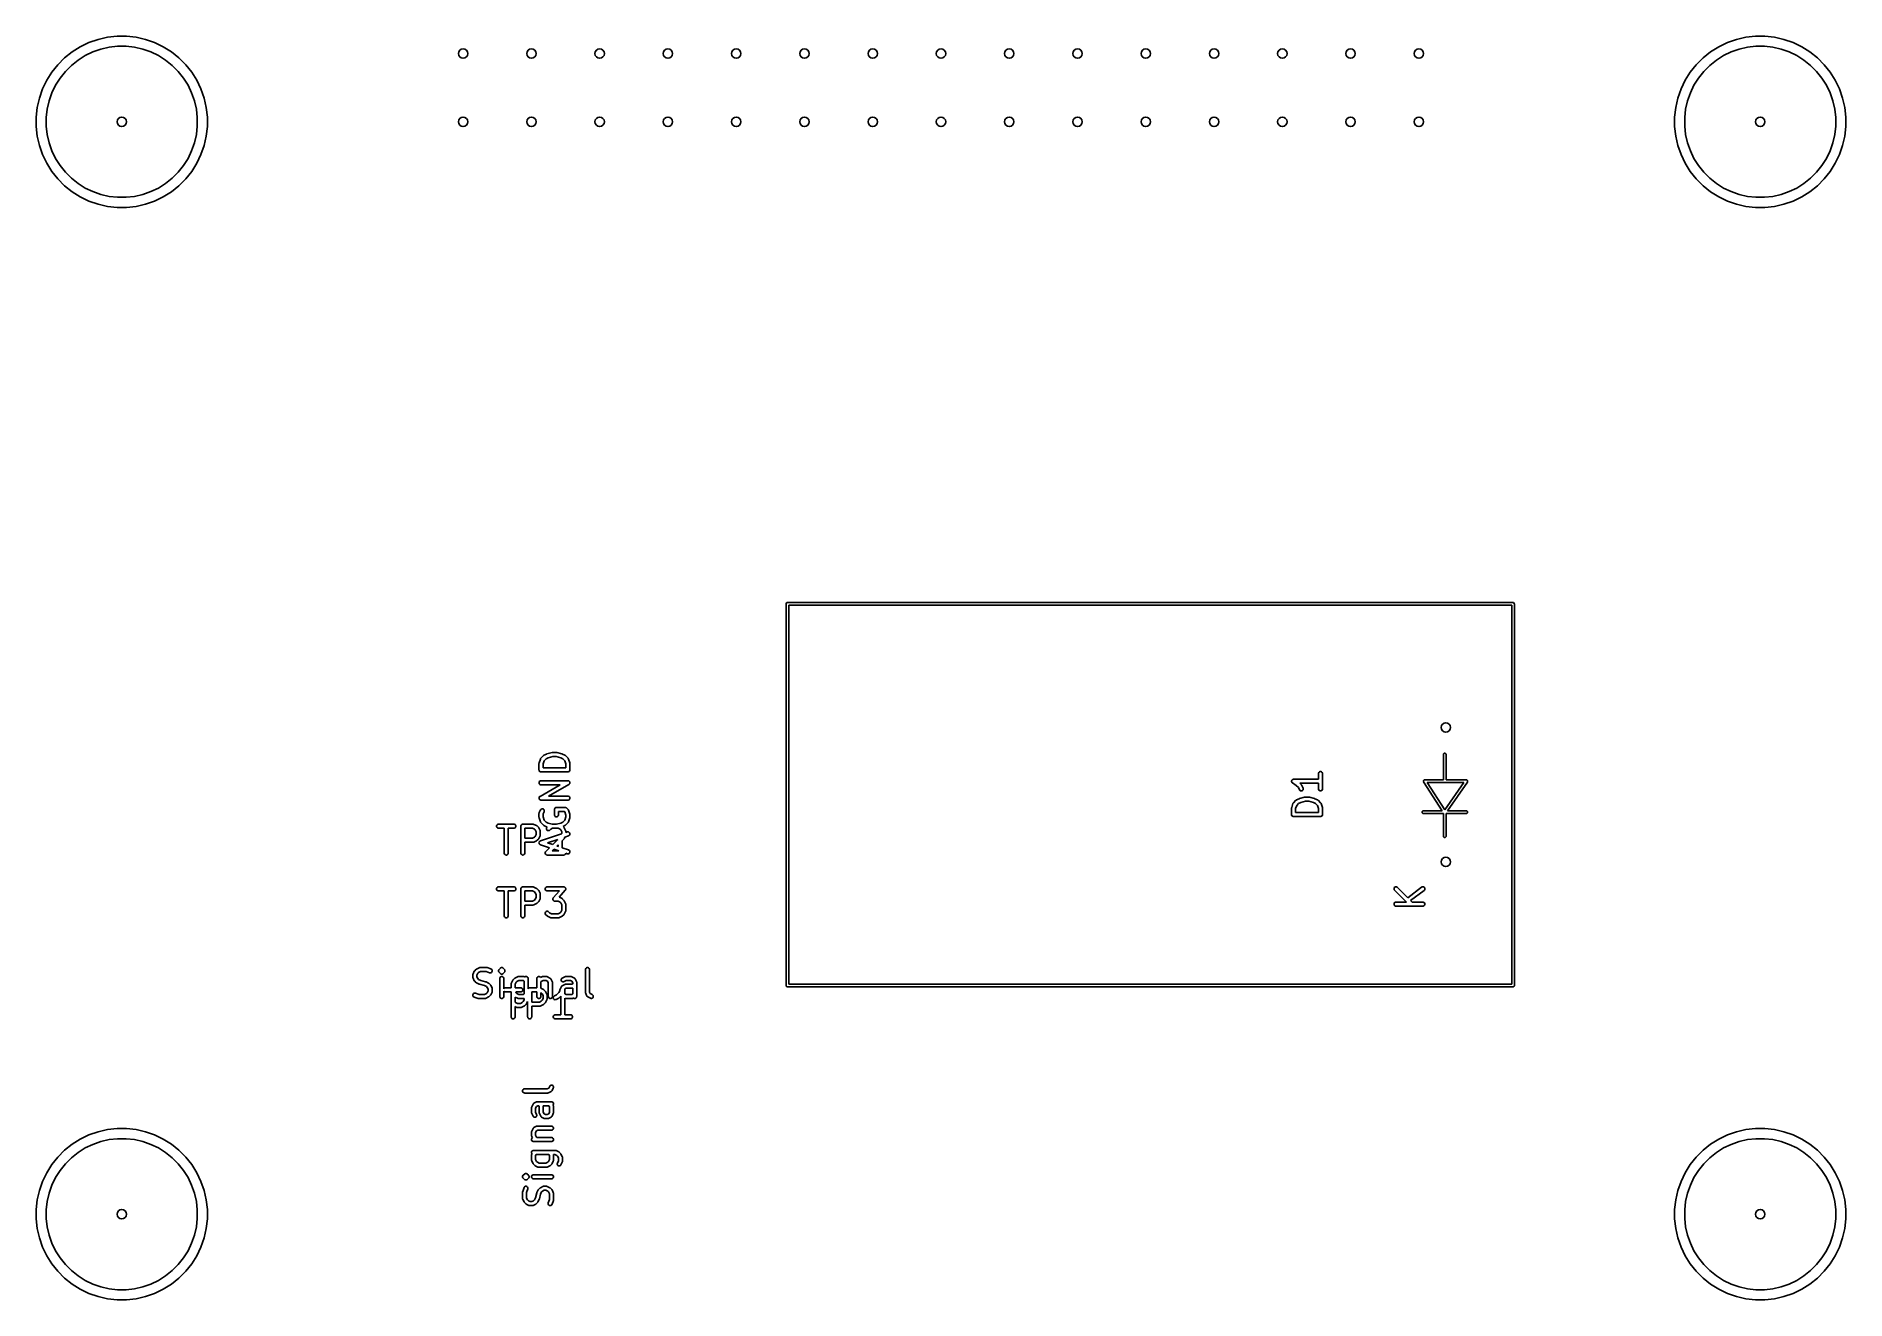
# Model space of a CAD drawing. Header units: inches. Extents: x 0.27 to 2.93, y 0.27 to 2.13.
import ezdxf

# ---------------------------------------------------------------- set-up
doc = ezdxf.new("R2010")
doc.units = ezdxf.units.IN
doc.header["$MEASUREMENT"] = 0
doc.layers.add('BLACK', color=250, linetype='CONTINUOUS')

msp = doc.modelspace()

# ---------------------------------------------------------------- linework, layer by layer
at = {"layer": 'BLACK', "linetype": 'CONTINUOUS'}
for p, q in [((0.3519, 2.116), (0.3652, 2.1207)), ((0.3652, 2.1207), (0.379, 2.1238)), ((0.379, 2.1238), (0.393, 2.1254)), ((0.393, 2.1254), (0.407, 2.1254)), ((0.407, 2.1254), (0.421, 2.1238)), ((0.421, 2.1238), (0.4348, 2.1207)), ((0.4348, 2.1207), (0.4481, 2.116)), ((2.7519, 2.116), (2.7652, 2.1207)), ((2.7652, 2.1207), (2.779, 2.1238)), ((2.779, 2.1238), (2.793, 2.1254)), ((2.793, 2.1254), (2.807, 2.1254)), ((2.807, 2.1254), (2.821, 2.1238)), ((2.821, 2.1238), (2.8348, 2.1207)), ((2.8348, 2.1207), (2.8481, 2.116)), ((0.3163, 2.0937), (0.3273, 2.1024)), ((0.3273, 2.1024), (0.3392, 2.1099)), ((0.3464, 2.097), (0.3359, 2.0903)), ((0.3392, 2.1099), (0.3519, 2.116)), ((0.3576, 2.1023), (0.3464, 2.097)), ((0.3693, 2.1064), (0.3576, 2.1023)), ((0.3814, 2.1092), (0.3693, 2.1064)), ((0.3938, 2.1106), (0.3814, 2.1092)), ((0.4062, 2.1106), (0.3938, 2.1106)), ((0.4186, 2.1092), (0.4062, 2.1106)), ((0.4307, 2.1064), (0.4186, 2.1092)), ((0.4424, 2.1023), (0.4307, 2.1064)), ((0.4536, 2.097), (0.4424, 2.1023)), ((0.4481, 2.116), (0.4608, 2.1099)), ((0.4641, 2.0903), (0.4536, 2.097)), ((0.4608, 2.1099), (0.4727, 2.1024)), ((0.4727, 2.1024), (0.4837, 2.0937)), ((2.7163, 2.0937), (2.7273, 2.1024)), ((2.7273, 2.1024), (2.7392, 2.1099)), ((2.7464, 2.097), (2.7359, 2.0903)), ((2.7392, 2.1099), (2.7519, 2.116)), ((2.7576, 2.1023), (2.7464, 2.097)), ((2.7693, 2.1064), (2.7576, 2.1023)), ((2.7814, 2.1092), (2.7693, 2.1064)), ((2.7938, 2.1106), (2.7814, 2.1092)), ((2.8062, 2.1106), (2.7938, 2.1106)), ((2.8186, 2.1092), (2.8062, 2.1106)), ((2.8307, 2.1064), (2.8186, 2.1092)), ((2.8424, 2.1023), (2.8307, 2.1064)), ((2.8536, 2.097), (2.8424, 2.1023)), ((2.8481, 2.116), (2.8608, 2.1099)), ((2.8641, 2.0903), (2.8536, 2.097)), ((2.8608, 2.1099), (2.8727, 2.1024)), ((2.8727, 2.1024), (2.8837, 2.0937)), ((0.2901, 2.0608), (0.2976, 2.0727)), ((0.2976, 2.0727), (0.3063, 2.0837)), ((0.3063, 2.0837), (0.3163, 2.0937)), ((0.3174, 2.0738), (0.3097, 2.0641)), ((0.3262, 2.0826), (0.3174, 2.0738)), ((0.3359, 2.0903), (0.3262, 2.0826)), ((0.4738, 2.0826), (0.4641, 2.0903)), ((0.4826, 2.0738), (0.4738, 2.0826)), ((0.4903, 2.0641), (0.4826, 2.0738)), ((0.4837, 2.0937), (0.4937, 2.0837)), ((0.4937, 2.0837), (0.5024, 2.0727)), ((0.5024, 2.0727), (0.5099, 2.0608)), ((2.6901, 2.0608), (2.6976, 2.0727)), ((2.6976, 2.0727), (2.7063, 2.0837)), ((2.7063, 2.0837), (2.7163, 2.0937)), ((2.7174, 2.0738), (2.7097, 2.0641)), ((2.7262, 2.0826), (2.7174, 2.0738)), ((2.7359, 2.0903), (2.7262, 2.0826)), ((2.8738, 2.0826), (2.8641, 2.0903)), ((2.8826, 2.0738), (2.8738, 2.0826)), ((2.8903, 2.0641), (2.8826, 2.0738)), ((2.8837, 2.0937), (2.8937, 2.0837)), ((2.8937, 2.0837), (2.9024, 2.0727)), ((2.9024, 2.0727), (2.9099, 2.0608)), ((0.2793, 2.0348), (0.284, 2.0481)), ((0.284, 2.0481), (0.2901, 2.0608)), ((0.2977, 2.0424), (0.2936, 2.0307)), ((0.303, 2.0536), (0.2977, 2.0424)), ((0.3097, 2.0641), (0.303, 2.0536)), ((0.497, 2.0536), (0.4903, 2.0641)), ((0.5023, 2.0424), (0.497, 2.0536)), ((0.5064, 2.0307), (0.5023, 2.0424)), ((0.5099, 2.0608), (0.516, 2.0481)), ((0.516, 2.0481), (0.5207, 2.0348)), ((2.6793, 2.0348), (2.684, 2.0481)), ((2.684, 2.0481), (2.6901, 2.0608)), ((2.6977, 2.0424), (2.6936, 2.0307)), ((2.703, 2.0536), (2.6977, 2.0424)), ((2.7097, 2.0641), (2.703, 2.0536)), ((2.897, 2.0536), (2.8903, 2.0641)), ((2.9023, 2.0424), (2.897, 2.0536)), ((2.9064, 2.0307), (2.9023, 2.0424)), ((2.9099, 2.0608), (2.916, 2.0481)), ((2.916, 2.0481), (2.9207, 2.0348)), ((0.2746, 2.007), (0.2762, 2.021)), ((0.2762, 2.021), (0.2793, 2.0348)), ((0.2908, 2.0186), (0.2894, 2.0062)), ((0.2936, 2.0307), (0.2908, 2.0186)), ((0.5092, 2.0186), (0.5064, 2.0307)), ((0.5106, 2.0062), (0.5092, 2.0186)), ((0.5207, 2.0348), (0.5238, 2.021)), ((0.5238, 2.021), (0.5254, 2.007)), ((2.6746, 2.007), (2.6762, 2.021)), ((2.6762, 2.021), (2.6793, 2.0348)), ((2.6908, 2.0186), (2.6894, 2.0062)), ((2.6936, 2.0307), (2.6908, 2.0186)), ((2.9092, 2.0186), (2.9064, 2.0307)), ((2.9106, 2.0062), (2.9092, 2.0186)), ((2.9207, 2.0348), (2.9238, 2.021)), ((2.9238, 2.021), (2.9254, 2.007)), ((0.2746, 2.0062), (0.2746, 2.007)), ((0.2746, 1.993), (0.2746, 2.0062)), ((0.2762, 1.979), (0.2746, 1.993)), ((0.2894, 2.0062), (0.2894, 1.9938)), ((0.2894, 1.9938), (0.2908, 1.9814)), ((0.5092, 1.9814), (0.5106, 1.9938)), ((0.5106, 1.9938), (0.5106, 2.0062)), ((0.5254, 1.993), (0.5238, 1.979)), ((0.5254, 2.007), (0.5254, 1.993)), ((2.6746, 2.0062), (2.6746, 2.007)), ((2.6746, 1.993), (2.6746, 2.0062)), ((2.6762, 1.979), (2.6746, 1.993)), ((2.6894, 2.0062), (2.6894, 1.9938)), ((2.6894, 1.9938), (2.6908, 1.9814)), ((2.9092, 1.9814), (2.9106, 1.9938)), ((2.9106, 1.9938), (2.9106, 2.0062)), ((2.9254, 1.993), (2.9238, 1.979)), ((2.9254, 2.007), (2.9254, 1.993)), ((0.2793, 1.9652), (0.2762, 1.979)), ((0.284, 1.9519), (0.2793, 1.9652)), ((0.2908, 1.9814), (0.2936, 1.9693)), ((0.2936, 1.9693), (0.2977, 1.9576)), ((0.5023, 1.9576), (0.5064, 1.9693)), ((0.5064, 1.9693), (0.5092, 1.9814)), ((0.5207, 1.9652), (0.516, 1.9519)), ((0.5238, 1.979), (0.5207, 1.9652)), ((2.6793, 1.9652), (2.6762, 1.979)), ((2.684, 1.9519), (2.6793, 1.9652)), ((2.6908, 1.9814), (2.6936, 1.9693)), ((2.6936, 1.9693), (2.6977, 1.9576)), ((2.9023, 1.9576), (2.9064, 1.9693)), ((2.9064, 1.9693), (2.9092, 1.9814)), ((2.9207, 1.9652), (2.916, 1.9519)), ((2.9238, 1.979), (2.9207, 1.9652)), ((0.2901, 1.9392), (0.284, 1.9519)), ((0.2976, 1.9273), (0.2901, 1.9392)), ((0.2977, 1.9576), (0.303, 1.9464)), ((0.303, 1.9464), (0.3097, 1.9359)), ((0.3097, 1.9359), (0.3174, 1.9262)), ((0.4826, 1.9262), (0.4903, 1.9359)), ((0.4903, 1.9359), (0.497, 1.9464)), ((0.497, 1.9464), (0.5023, 1.9576)), ((0.5099, 1.9392), (0.5024, 1.9273)), ((0.516, 1.9519), (0.5099, 1.9392)), ((2.6901, 1.9392), (2.684, 1.9519)), ((2.6976, 1.9273), (2.6901, 1.9392)), ((2.6977, 1.9576), (2.703, 1.9464)), ((2.703, 1.9464), (2.7097, 1.9359)), ((2.7097, 1.9359), (2.7174, 1.9262)), ((2.8826, 1.9262), (2.8903, 1.9359)), ((2.8903, 1.9359), (2.897, 1.9464)), ((2.897, 1.9464), (2.9023, 1.9576)), ((2.9099, 1.9392), (2.9024, 1.9273)), ((2.916, 1.9519), (2.9099, 1.9392)), ((0.3063, 1.9163), (0.2976, 1.9273)), ((0.3163, 1.9063), (0.3063, 1.9163)), ((0.3174, 1.9262), (0.3262, 1.9174)), ((0.3262, 1.9174), (0.3359, 1.9097)), ((0.3359, 1.9097), (0.3464, 1.903)), ((0.4536, 1.903), (0.4641, 1.9097)), ((0.4641, 1.9097), (0.4738, 1.9174)), ((0.4738, 1.9174), (0.4826, 1.9262)), ((0.4937, 1.9163), (0.4837, 1.9063)), ((0.5024, 1.9273), (0.4937, 1.9163)), ((2.7063, 1.9163), (2.6976, 1.9273)), ((2.7163, 1.9063), (2.7063, 1.9163)), ((2.7174, 1.9262), (2.7262, 1.9174)), ((2.7262, 1.9174), (2.7359, 1.9097)), ((2.7359, 1.9097), (2.7464, 1.903)), ((2.8536, 1.903), (2.8641, 1.9097)), ((2.8641, 1.9097), (2.8738, 1.9174)), ((2.8738, 1.9174), (2.8826, 1.9262)), ((2.8937, 1.9163), (2.8837, 1.9063)), ((2.9024, 1.9273), (2.8937, 1.9163)), ((0.3273, 1.8976), (0.3163, 1.9063)), ((0.3392, 1.8901), (0.3273, 1.8976)), ((0.3519, 1.884), (0.3392, 1.8901)), ((0.3464, 1.903), (0.3576, 1.8977)), ((0.3652, 1.8793), (0.3519, 1.884)), ((0.3576, 1.8977), (0.3693, 1.8936)), ((0.3693, 1.8936), (0.3814, 1.8908)), ((0.3814, 1.8908), (0.3938, 1.8894)), ((0.3938, 1.8894), (0.4062, 1.8894)), ((0.4062, 1.8894), (0.4186, 1.8908)), ((0.4186, 1.8908), (0.4307, 1.8936)), ((0.4307, 1.8936), (0.4424, 1.8977)), ((0.4481, 1.884), (0.4348, 1.8793)), ((0.4424, 1.8977), (0.4536, 1.903)), ((0.4608, 1.8901), (0.4481, 1.884)), ((0.4727, 1.8976), (0.4608, 1.8901)), ((0.4837, 1.9063), (0.4727, 1.8976)), ((2.7273, 1.8976), (2.7163, 1.9063)), ((2.7392, 1.8901), (2.7273, 1.8976)), ((2.7519, 1.884), (2.7392, 1.8901)), ((2.7464, 1.903), (2.7576, 1.8977)), ((2.7652, 1.8793), (2.7519, 1.884)), ((2.7576, 1.8977), (2.7693, 1.8936)), ((2.7693, 1.8936), (2.7814, 1.8908)), ((2.7814, 1.8908), (2.7938, 1.8894)), ((2.7938, 1.8894), (2.8062, 1.8894)), ((2.8062, 1.8894), (2.8186, 1.8908)), ((2.8186, 1.8908), (2.8307, 1.8936)), ((2.8307, 1.8936), (2.8424, 1.8977)), ((2.8481, 1.884), (2.8348, 1.8793)), ((2.8424, 1.8977), (2.8536, 1.903)), ((2.8608, 1.8901), (2.8481, 1.884)), ((2.8727, 1.8976), (2.8608, 1.8901)), ((2.8837, 1.9063), (2.8727, 1.8976)), ((0.379, 1.8762), (0.3652, 1.8793)), ((0.393, 1.8746), (0.379, 1.8762)), ((0.407, 1.8746), (0.393, 1.8746)), ((0.421, 1.8762), (0.407, 1.8746)), ((0.4348, 1.8793), (0.421, 1.8762)), ((2.779, 1.8762), (2.7652, 1.8793)), ((2.793, 1.8746), (2.779, 1.8762)), ((2.807, 1.8746), (2.793, 1.8746)), ((2.821, 1.8762), (2.807, 1.8746)), ((2.8348, 1.8793), (2.821, 1.8762)), ((1.373, 1.294), (1.3732, 1.2947)), ((1.373, 0.7349), (1.373, 1.294)), ((1.3732, 1.2947), (1.3742, 1.2958)), ((1.3742, 1.2958), (1.375, 1.2959)), ((1.375, 1.2959), (2.438, 1.2959)), ((1.3769, 1.292), (1.3769, 0.7369)), ((2.436, 1.292), (1.3769, 1.292)), ((2.436, 0.7369), (2.436, 1.292)), ((2.438, 1.2959), (2.4387, 1.2958)), ((2.4387, 1.2958), (2.4398, 1.2947)), ((2.4398, 1.2947), (2.4399, 1.294)), ((2.4399, 1.294), (2.4399, 0.7349)), ((1.0111, 1.0605), (1.0112, 1.0606)), ((1.0112, 1.0604), (1.0111, 1.0605)), ((1.0111, 1.0601), (1.0112, 1.0604)), ((1.0112, 1.0607), (1.0113, 1.061)), ((1.0112, 1.0606), (1.0112, 1.0607)), ((1.0112, 1.0607), (1.0112, 1.0607)), ((1.0113, 1.061), (1.0132, 1.0667)), ((1.0132, 1.0667), (1.0134, 1.0672)), ((1.0134, 1.0672), (1.0135, 1.0673)), ((1.0135, 1.0674), (1.0139, 1.0678)), ((1.0135, 1.0673), (1.0135, 1.0674)), ((1.0139, 1.0678), (1.0176, 1.0716)), ((1.0185, 1.0641), (1.017, 1.0596)), ((1.0176, 1.0716), (1.0178, 1.0717)), ((1.0178, 1.0717), (1.0179, 1.0718)), ((1.0179, 1.0718), (1.018, 1.0719)), ((1.018, 1.0719), (1.0181, 1.0719)), ((1.0181, 1.072), (1.0184, 1.0721)), ((1.0181, 1.0719), (1.0181, 1.072)), ((1.0184, 1.0721), (1.0221, 1.074)), ((1.0215, 1.067), (1.0185, 1.0641)), ((1.0245, 1.0686), (1.0215, 1.067)), ((1.0221, 1.074), (1.0222, 1.074)), ((1.0222, 1.074), (1.0224, 1.0741)), ((1.0222, 1.074), (1.0222, 1.074)), ((1.0224, 1.0741), (1.0227, 1.0742)), ((1.0227, 1.0742), (1.0302, 1.0761)), ((1.0227, 1.0742), (1.0227, 1.0742)), ((1.0227, 1.0742), (1.0227, 1.0742)), ((1.0313, 1.0703), (1.0245, 1.0686)), ((1.0302, 1.0761), (1.0303, 1.0761)), ((1.0303, 1.0761), (1.0304, 1.0761)), ((1.0304, 1.0761), (1.0306, 1.0761)), ((1.0306, 1.0761), (1.0308, 1.0762)), ((1.0308, 1.0762), (1.0309, 1.0762)), ((1.0309, 1.0762), (1.031, 1.0762)), ((1.031, 1.0762), (1.0366, 1.0762)), ((1.0362, 1.0703), (1.0313, 1.0703)), ((1.043, 1.0686), (1.0362, 1.0703)), ((1.0366, 1.0762), (1.0367, 1.0762)), ((1.0367, 1.0762), (1.0367, 1.0762)), ((1.0367, 1.0762), (1.0369, 1.0761)), ((1.0369, 1.0761), (1.0372, 1.0761)), ((1.0372, 1.0761), (1.0372, 1.0761)), ((1.0372, 1.0761), (1.0373, 1.0761)), ((1.0373, 1.0761), (1.0448, 1.0742)), ((1.0461, 1.067), (1.043, 1.0686)), ((1.0448, 1.0742), (1.0448, 1.0742)), ((1.0448, 1.0742), (1.0449, 1.0742)), ((1.0449, 1.0742), (1.0451, 1.0741)), ((1.0451, 1.0741), (1.0453, 1.074)), ((1.0453, 1.074), (1.0454, 1.074)), ((1.0454, 1.074), (1.0454, 1.074)), ((1.0454, 1.074), (1.0491, 1.0721)), ((1.049, 1.0641), (1.0461, 1.067)), ((1.0505, 1.0596), (1.049, 1.0641)), ((1.0491, 1.0721), (1.0494, 1.072)), ((1.0494, 1.072), (1.0495, 1.0719)), ((1.0495, 1.0719), (1.0495, 1.0719)), ((1.0495, 1.0719), (1.0496, 1.0718)), ((1.0496, 1.0718), (1.0497, 1.0717)), ((1.0497, 1.0717), (1.0499, 1.0716)), ((1.0499, 1.0716), (1.0537, 1.0678)), ((1.0537, 1.0678), (1.054, 1.0674)), ((1.054, 1.0674), (1.0541, 1.0673)), ((1.0541, 1.0673), (1.0541, 1.0672)), ((1.0541, 1.0672), (1.0544, 1.0667)), ((1.0544, 1.0667), (1.0562, 1.061)), ((1.0562, 1.061), (1.0563, 1.0607)), ((1.0563, 1.0607), (1.0563, 1.0607)), ((1.0563, 1.0607), (1.0564, 1.0606)), ((1.0564, 1.0606), (1.0564, 1.0605)), ((1.0564, 1.0605), (1.0564, 1.0604)), ((1.0564, 1.0604), (1.0564, 1.0601)), ((2.336, 1.0735), (2.3361, 1.0742)), ((2.336, 1.0361), (2.336, 1.0735)), ((2.3361, 1.0742), (2.3372, 1.0753)), ((2.3372, 1.0753), (2.3387, 1.0753)), ((2.3387, 1.0753), (2.3397, 1.0742)), ((2.3397, 1.0742), (2.3399, 1.0735)), ((2.3399, 1.0735), (2.3399, 1.0361)), ((1.0111, 1.0507), (1.0111, 1.0601)), ((1.0112, 1.0502), (1.0111, 1.0507)), ((1.0116, 1.0491), (1.0112, 1.0502)), ((1.0124, 1.0483), (1.0116, 1.0491)), ((1.0116, 1.0336), (1.0124, 1.0344)), ((1.0135, 1.0478), (1.0124, 1.0483)), ((1.0124, 1.0344), (1.0135, 1.0349)), ((1.0141, 1.0478), (1.0135, 1.0478)), ((1.0135, 1.0349), (1.0141, 1.0349)), ((1.0534, 1.0478), (1.0141, 1.0478)), ((1.0141, 1.0349), (1.0534, 1.0349)), ((1.017, 1.0596), (1.017, 1.0537)), ((1.017, 1.0537), (1.0505, 1.0537)), ((1.0505, 1.0537), (1.0505, 1.0596)), ((1.054, 1.0478), (1.0534, 1.0478)), ((1.0534, 1.0349), (1.0536, 1.0349)), ((1.0536, 1.0349), (1.0537, 1.0349)), ((1.0537, 1.0349), (1.0537, 1.0349)), ((1.0537, 1.0349), (1.054, 1.0349)), ((1.0551, 1.0483), (1.054, 1.0478)), ((1.054, 1.0349), (1.0544, 1.0347)), ((1.0544, 1.0347), (1.0548, 1.0346)), ((1.0548, 1.0346), (1.0549, 1.0345)), ((1.0549, 1.0345), (1.0551, 1.0344)), ((1.0559, 1.0491), (1.0551, 1.0483)), ((1.0551, 1.0344), (1.0554, 1.0342)), ((1.0554, 1.0342), (1.0557, 1.0339)), ((1.0557, 1.0339), (1.0558, 1.0338)), ((1.0563, 1.0502), (1.0559, 1.0491)), ((1.0564, 1.0507), (1.0563, 1.0502)), ((1.0564, 1.0601), (1.0564, 1.0507)), ((2.1136, 1.0347), (2.1137, 1.035)), ((2.1136, 1.0344), (2.1136, 1.0347)), ((2.1136, 1.0341), (2.1136, 1.0344)), ((2.1136, 1.0338), (2.1136, 1.0341)), ((2.1136, 1.0335), (2.1136, 1.0338)), ((2.1137, 1.035), (2.1138, 1.0352)), ((2.1138, 1.0352), (2.1139, 1.0355)), ((2.1139, 1.0355), (2.114, 1.0358)), ((2.114, 1.0358), (2.1143, 1.036)), ((2.1143, 1.036), (2.1144, 1.0362)), ((2.1144, 1.0362), (2.1147, 1.0364)), ((2.1147, 1.0364), (2.1149, 1.0366)), ((2.1149, 1.0366), (2.1151, 1.0367)), ((2.1151, 1.0367), (2.1154, 1.0368)), ((2.1154, 1.0368), (2.1157, 1.0369)), ((2.1157, 1.0369), (2.1159, 1.037)), ((2.1159, 1.037), (2.1165, 1.0371)), ((2.1165, 1.0371), (2.1165, 1.0371)), ((2.1165, 1.0371), (2.1165, 1.0371)), ((2.1165, 1.0371), (2.1165, 1.0371)), ((2.1165, 1.0371), (2.1529, 1.0371)), ((2.1529, 1.0454), (2.153, 1.0459)), ((2.1529, 1.0371), (2.1529, 1.0454)), ((2.153, 1.0459), (2.1534, 1.047)), ((2.1534, 1.047), (2.1542, 1.0478)), ((2.1542, 1.0478), (2.1553, 1.0483)), ((2.1553, 1.0483), (2.1565, 1.0483)), ((2.1565, 1.0483), (2.1575, 1.0478)), ((2.1575, 1.0478), (2.1583, 1.047)), ((2.1583, 1.047), (2.1588, 1.0459)), ((2.1588, 1.0459), (2.1588, 1.0454)), ((2.1588, 1.0454), (2.1588, 1.0229)), ((2.3065, 1.0338), (2.3066, 1.0343)), ((2.3066, 1.0349), (2.3068, 1.0351)), ((2.3066, 1.0343), (2.3066, 1.0349)), ((2.3068, 1.0353), (2.3073, 1.0356)), ((2.3068, 1.0351), (2.3068, 1.0353)), ((2.3073, 1.0356), (2.3077, 1.036)), ((2.3077, 1.036), (2.308, 1.036)), ((2.308, 1.036), (2.3081, 1.0361)), ((2.3081, 1.0361), (2.3082, 1.0361)), ((2.3082, 1.0361), (2.3084, 1.0361)), ((2.3084, 1.0361), (2.336, 1.0361)), ((2.3399, 1.0361), (2.3694, 1.0361)), ((2.3694, 1.0361), (2.3697, 1.0361)), ((2.3697, 1.0361), (2.3698, 1.0361)), ((2.3698, 1.0361), (2.3699, 1.036)), ((2.3699, 1.036), (2.3702, 1.036)), ((2.3702, 1.036), (2.3706, 1.0356)), ((2.3706, 1.0356), (2.3711, 1.0352)), ((2.3711, 1.0352), (2.3711, 1.035)), ((2.3711, 1.035), (2.3712, 1.0349)), ((2.3712, 1.0349), (2.3712, 1.0343)), ((2.3712, 1.0343), (2.3714, 1.0337)), ((1.0111, 1.0097), (1.0112, 1.0099)), ((1.0112, 1.0093), (1.0111, 1.0097)), ((1.0112, 1.0326), (1.0116, 1.0336)), ((1.0112, 1.0314), (1.0112, 1.0326)), ((1.0116, 1.0303), (1.0112, 1.0314)), ((1.0112, 1.0101), (1.0113, 1.0104)), ((1.0112, 1.0099), (1.0112, 1.0101)), ((1.0112, 1.0089), (1.0112, 1.0093)), ((1.0113, 1.0087), (1.0112, 1.0089)), ((1.0113, 1.0104), (1.0114, 1.0108)), ((1.0113, 1.0085), (1.0113, 1.0087)), ((1.0115, 1.0082), (1.0113, 1.0085)), ((1.0114, 1.0108), (1.0116, 1.0109)), ((1.0116, 1.0078), (1.0115, 1.0082)), ((1.0124, 1.0295), (1.0116, 1.0303)), ((1.0116, 1.0111), (1.0119, 1.0114)), ((1.0116, 1.0109), (1.0116, 1.0111)), ((1.0118, 1.0077), (1.0116, 1.0078)), ((1.0119, 1.0075), (1.0118, 1.0077)), ((1.0119, 1.0114), (1.0121, 1.0117)), ((1.0122, 1.0073), (1.0119, 1.0075)), ((1.0121, 1.0117), (1.0124, 1.0119)), ((1.0135, 1.0291), (1.0124, 1.0295)), ((1.0124, 1.0119), (1.0125, 1.012)), ((1.0124, 1.0119), (1.0124, 1.0119)), ((1.0125, 1.012), (1.0126, 1.012)), ((1.0126, 1.012), (1.0423, 1.029)), ((1.0141, 1.029), (1.0135, 1.0291)), ((1.0423, 1.029), (1.0141, 1.029)), ((1.0549, 1.0294), (1.0252, 1.0124)), ((1.0252, 1.0124), (1.0534, 1.0124)), ((1.0534, 1.0124), (1.054, 1.0124)), ((1.054, 1.0124), (1.0551, 1.0119)), ((1.055, 1.0295), (1.0549, 1.0294)), ((1.0551, 1.0295), (1.055, 1.0295)), ((1.0554, 1.0298), (1.0551, 1.0296)), ((1.0551, 1.0296), (1.0551, 1.0295)), ((1.0551, 1.0119), (1.0559, 1.0111)), ((1.0559, 1.0078), (1.0551, 1.007)), ((1.0556, 1.0301), (1.0554, 1.0298)), ((1.0559, 1.0303), (1.0556, 1.0301)), ((1.0558, 1.0338), (1.0559, 1.0336)), ((1.0559, 1.0336), (1.0561, 1.0333)), ((1.056, 1.0305), (1.0559, 1.0303)), ((1.0559, 1.0111), (1.0563, 1.0101)), ((1.0563, 1.0089), (1.0559, 1.0078)), ((1.0561, 1.0307), (1.056, 1.0305)), ((1.0561, 1.0333), (1.0562, 1.0329)), ((1.0562, 1.031), (1.0561, 1.0307)), ((1.0562, 1.0329), (1.0563, 1.0327)), ((1.0563, 1.0314), (1.0562, 1.031)), ((1.0563, 1.0327), (1.0563, 1.0326)), ((1.0563, 1.0326), (1.0563, 1.0322)), ((1.0563, 1.0322), (1.0564, 1.0318)), ((1.0564, 1.0318), (1.0563, 1.0316)), ((1.0563, 1.0316), (1.0563, 1.0314)), ((1.0563, 1.0101), (1.0563, 1.0089)), ((2.1137, 1.0333), (2.1136, 1.0335)), ((2.1138, 1.033), (2.1137, 1.0333)), ((2.1139, 1.0327), (2.1138, 1.033)), ((2.114, 1.0325), (2.1139, 1.0327)), ((2.1143, 1.0323), (2.114, 1.0325)), ((2.1144, 1.032), (2.1143, 1.0323)), ((2.1149, 1.0317), (2.1144, 1.032)), ((2.1202, 1.0281), (2.1149, 1.0317)), ((2.1149, 1.0317), (2.1149, 1.0317)), ((2.1149, 1.0317), (2.1149, 1.0317)), ((2.1149, 1.0317), (2.1149, 1.0317)), ((2.1235, 1.0249), (2.1202, 1.0281)), ((2.1208, 1.0068), (2.1246, 1.0086)), ((2.1251, 1.0215), (2.1235, 1.0249)), ((2.1246, 1.0086), (2.1246, 1.0087)), ((2.1246, 1.0087), (2.1249, 1.0087)), ((2.1246, 1.0086), (2.1246, 1.0086)), ((2.1249, 1.0087), (2.1251, 1.0088)), ((2.1254, 1.0211), (2.1251, 1.0215)), ((2.1251, 1.0088), (2.1252, 1.0089)), ((2.1251, 1.0088), (2.1251, 1.0088)), ((2.1252, 1.0089), (2.1327, 1.0107)), ((2.1263, 1.0203), (2.1254, 1.0211)), ((2.1529, 1.0312), (2.1255, 1.0312)), ((2.1255, 1.0312), (2.128, 1.0287)), ((2.1274, 1.0199), (2.1263, 1.0203)), ((2.1285, 1.02), (2.1274, 1.0199)), ((2.128, 1.0287), (2.1282, 1.0285)), ((2.1282, 1.0285), (2.1282, 1.0284)), ((2.1282, 1.0284), (2.1283, 1.0283)), ((2.1283, 1.0283), (2.1283, 1.0283)), ((2.1283, 1.0283), (2.1284, 1.0282)), ((2.1284, 1.0282), (2.1285, 1.0279)), ((2.1285, 1.0279), (2.1304, 1.0242)), ((2.1296, 1.0205), (2.1285, 1.02)), ((2.1303, 1.0214), (2.1296, 1.0205)), ((2.1307, 1.0225), (2.1303, 1.0214)), ((2.1304, 1.0242), (2.1306, 1.0236)), ((2.1306, 1.0236), (2.1307, 1.0225)), ((2.1327, 1.0107), (2.1328, 1.0107)), ((2.1328, 1.0107), (2.1328, 1.0108)), ((2.1328, 1.0108), (2.133, 1.0108)), ((2.133, 1.0108), (2.1332, 1.0108)), ((2.1332, 1.0108), (2.1333, 1.0108)), ((2.1333, 1.0108), (2.1334, 1.0108)), ((2.1334, 1.0108), (2.139, 1.0108)), ((2.139, 1.0108), (2.1391, 1.0108)), ((2.1391, 1.0108), (2.1391, 1.0108)), ((2.1391, 1.0108), (2.1394, 1.0108)), ((2.1394, 1.0108), (2.1396, 1.0108)), ((2.1396, 1.0108), (2.1396, 1.0107)), ((2.1396, 1.0107), (2.1397, 1.0107)), ((2.1397, 1.0107), (2.1472, 1.0089)), ((2.1472, 1.0089), (2.1473, 1.0088)), ((2.1473, 1.0088), (2.1473, 1.0088)), ((2.1473, 1.0088), (2.1475, 1.0087)), ((2.1475, 1.0087), (2.1478, 1.0087)), ((2.1478, 1.0087), (2.1478, 1.0086)), ((2.1478, 1.0086), (2.1478, 1.0086)), ((2.1478, 1.0086), (2.1516, 1.0068)), ((2.1529, 1.0229), (2.1529, 1.0312)), ((2.153, 1.0223), (2.1529, 1.0229)), ((2.1534, 1.0212), (2.153, 1.0223)), ((2.1542, 1.0204), (2.1534, 1.0212)), ((2.1553, 1.02), (2.1542, 1.0204)), ((2.1565, 1.02), (2.1553, 1.02)), ((2.1575, 1.0204), (2.1565, 1.02)), ((2.1583, 1.0212), (2.1575, 1.0204)), ((2.1588, 1.0223), (2.1583, 1.0212)), ((2.1588, 1.0229), (2.1588, 1.0223)), ((2.3066, 1.0335), (2.3065, 1.0338)), ((2.3066, 1.0334), (2.3066, 1.0335)), ((2.3067, 1.0333), (2.3066, 1.0334)), ((2.3068, 1.0331), (2.3067, 1.0333)), ((2.3343, 0.9908), (2.3068, 1.0331)), ((2.3121, 1.0322), (2.338, 0.9924)), ((2.3657, 1.0322), (2.3121, 1.0322)), ((2.338, 0.9924), (2.3657, 1.0322)), ((2.371, 1.033), (2.3417, 0.9908)), ((2.3712, 1.0333), (2.371, 1.033)), ((2.3714, 1.0337), (2.3712, 1.0335)), ((2.3712, 1.0335), (2.3712, 1.0334)), ((2.3712, 1.0334), (2.3712, 1.0333)), ((1.0111, 0.987), (1.0112, 0.9876)), ((1.0111, 0.9814), (1.0111, 0.987)), ((1.0112, 0.9811), (1.0111, 0.9814)), ((1.0111, 0.981), (1.0112, 0.9811)), ((1.0112, 0.9809), (1.0111, 0.981)), ((1.0112, 0.9878), (1.0114, 0.9883)), ((1.0112, 0.9877), (1.0112, 0.9878)), ((1.0112, 0.9876), (1.0112, 0.9877)), ((1.0112, 0.9808), (1.0112, 0.9809)), ((1.0114, 0.9883), (1.0133, 0.9921)), ((1.0124, 1.007), (1.0122, 1.0073)), ((1.0126, 1.007), (1.0124, 1.007)), ((1.0128, 1.0068), (1.0126, 1.007)), ((1.0131, 1.0067), (1.0128, 1.0068)), ((1.0135, 1.0066), (1.0131, 1.0067)), ((1.0133, 0.9921), (1.0136, 0.9925)), ((1.0138, 1.0066), (1.0135, 1.0066)), ((1.0136, 0.9925), (1.0145, 0.9933)), ((1.0139, 1.0065), (1.0138, 1.0066)), ((1.0141, 1.0065), (1.0139, 1.0065)), ((1.0139, 1.0065), (1.0139, 1.0065)), ((1.0534, 1.0065), (1.0141, 1.0065)), ((1.0145, 0.9933), (1.0156, 0.9937)), ((1.0156, 0.9937), (1.0167, 0.9936)), ((1.0167, 0.9936), (1.0178, 0.9931)), ((1.0186, 0.9894), (1.017, 0.9863)), ((1.017, 0.9863), (1.017, 0.9818)), ((1.017, 0.9818), (1.0185, 0.9773)), ((1.0178, 0.9931), (1.0185, 0.9922)), ((1.0185, 0.9922), (1.0189, 0.9911)), ((1.0188, 0.99), (1.0186, 0.9894)), ((1.0189, 0.9911), (1.0188, 0.99)), ((1.0336, 0.9926), (1.0337, 0.9932)), ((1.0336, 0.9851), (1.0336, 0.9926)), ((1.0337, 0.9845), (1.0336, 0.9851)), ((1.0337, 0.9932), (1.0341, 0.9943)), ((1.0341, 0.9835), (1.0337, 0.9845)), ((1.0341, 0.9943), (1.0349, 0.9951)), ((1.0349, 0.9827), (1.0341, 0.9835)), ((1.0349, 0.9951), (1.036, 0.9955)), ((1.036, 0.9822), (1.0349, 0.9827)), ((1.036, 0.9955), (1.0366, 0.9956)), ((1.0372, 0.9822), (1.036, 0.9822)), ((1.0366, 0.9956), (1.0497, 0.9956)), ((1.0382, 0.9827), (1.0372, 0.9822)), ((1.039, 0.9835), (1.0382, 0.9827)), ((1.0395, 0.9845), (1.039, 0.9835)), ((1.0485, 0.9897), (1.0395, 0.9897)), ((1.0395, 0.9897), (1.0395, 0.9851)), ((1.0395, 0.9851), (1.0395, 0.9845)), ((1.049, 0.9891), (1.0485, 0.9897)), ((1.0505, 0.9846), (1.049, 0.9891)), ((1.049, 0.9773), (1.0505, 0.9818)), ((1.0497, 0.9956), (1.0503, 0.9955)), ((1.0503, 0.9955), (1.0507, 0.9953)), ((1.0505, 0.9818), (1.0505, 0.9846)), ((1.0507, 0.9953), (1.0513, 0.9951)), ((1.0513, 0.9951), (1.0518, 0.9947)), ((1.0518, 0.9947), (1.0537, 0.9928)), ((1.054, 1.0066), (1.0534, 1.0065)), ((1.0537, 0.9928), (1.054, 0.9924)), ((1.0551, 1.007), (1.054, 1.0066)), ((1.054, 0.9924), (1.0541, 0.9923)), ((1.0541, 0.9923), (1.0541, 0.9922)), ((1.0541, 0.9922), (1.0544, 0.9917)), ((1.0544, 0.9917), (1.0562, 0.986)), ((1.0562, 0.986), (1.0563, 0.9858)), ((1.0563, 0.9858), (1.0563, 0.9857)), ((1.0563, 0.9857), (1.0564, 0.9856)), ((1.0564, 0.9809), (1.0563, 0.9808)), ((1.0564, 0.9856), (1.0564, 0.9855)), ((1.0564, 0.9855), (1.0564, 0.9854)), ((1.0564, 0.9854), (1.0564, 0.9851)), ((1.0564, 0.9851), (1.0564, 0.9814)), ((1.0564, 0.9814), (1.0564, 0.9811)), ((1.0564, 0.9811), (1.0564, 0.981)), ((1.0564, 0.981), (1.0564, 0.9809)), ((2.1136, 0.9954), (2.1137, 0.9957)), ((2.1136, 0.9953), (2.1136, 0.9954)), ((2.1136, 0.9952), (2.1136, 0.9953)), ((2.1136, 0.9951), (2.1136, 0.9952)), ((2.1136, 0.995), (2.1136, 0.9951)), ((2.1136, 0.9947), (2.1136, 0.995)), ((2.1136, 0.9854), (2.1136, 0.9947)), ((2.1136, 0.9848), (2.1136, 0.9854)), ((2.114, 0.9837), (2.1136, 0.9848)), ((2.1137, 0.9957), (2.1156, 1.0013)), ((2.1149, 0.9829), (2.114, 0.9837)), ((2.1159, 0.9825), (2.1149, 0.9829)), ((2.1156, 1.0013), (2.1158, 1.0018)), ((2.1158, 1.0018), (2.1159, 1.0019)), ((2.1159, 1.002), (2.1163, 1.0025)), ((2.1159, 1.0019), (2.1159, 1.002)), ((2.1165, 0.9824), (2.1159, 0.9825)), ((2.1163, 1.0025), (2.12, 1.0062)), ((2.1559, 0.9824), (2.1165, 0.9824)), ((2.121, 0.9988), (2.1195, 0.9943)), ((2.1195, 0.9943), (2.1195, 0.9883)), ((2.1195, 0.9883), (2.1529, 0.9883)), ((2.12, 1.0062), (2.1203, 1.0064)), ((2.1203, 1.0064), (2.1204, 1.0065)), ((2.1203, 1.0064), (2.1203, 1.0064)), ((2.1204, 1.0065), (2.1205, 1.0066)), ((2.1205, 1.0066), (2.1206, 1.0066)), ((2.1206, 1.0066), (2.1208, 1.0068)), ((2.1239, 1.0017), (2.121, 0.9988)), ((2.1269, 1.0032), (2.1239, 1.0017)), ((2.1337, 1.0049), (2.1269, 1.0032)), ((2.1386, 1.0049), (2.1337, 1.0049)), ((2.1455, 1.0032), (2.1386, 1.0049)), ((2.1485, 1.0017), (2.1455, 1.0032)), ((2.1514, 0.9988), (2.1485, 1.0017)), ((2.1529, 0.9943), (2.1514, 0.9988)), ((2.1516, 1.0068), (2.1518, 1.0066)), ((2.1518, 1.0066), (2.1519, 1.0066)), ((2.1519, 1.0066), (2.152, 1.0065)), ((2.152, 1.0065), (2.1521, 1.0064)), ((2.1521, 1.0064), (2.1521, 1.0064)), ((2.1521, 1.0064), (2.1523, 1.0062)), ((2.1523, 1.0062), (2.1561, 1.0025)), ((2.1529, 0.9883), (2.1529, 0.9943)), ((2.1565, 0.9825), (2.1559, 0.9824)), ((2.1561, 1.0025), (2.1565, 1.002)), ((2.1565, 1.002), (2.1565, 1.0019)), ((2.1565, 1.0019), (2.1566, 1.0018)), ((2.1575, 0.9829), (2.1565, 0.9825)), ((2.1566, 1.0018), (2.1568, 1.0013)), ((2.1568, 1.0013), (2.1587, 0.9957)), ((2.1583, 0.9837), (2.1575, 0.9829)), ((2.1588, 0.9848), (2.1583, 0.9837)), ((2.1587, 0.9957), (2.1587, 0.9954)), ((2.1587, 0.9954), (2.1588, 0.9953)), ((2.1588, 0.9953), (2.1588, 0.9952)), ((2.1588, 0.9952), (2.1588, 0.9951)), ((2.1588, 0.9951), (2.1588, 0.995)), ((2.1588, 0.995), (2.1588, 0.9947)), ((2.1588, 0.9947), (2.1588, 0.9854)), ((2.1588, 0.9854), (2.1588, 0.9848)), ((2.3046, 0.9896), (2.3057, 0.9907)), ((2.3046, 0.9881), (2.3046, 0.9896)), ((2.3057, 0.987), (2.3046, 0.9881)), ((2.3057, 0.9907), (2.3064, 0.9908)), ((2.3064, 0.9869), (2.3057, 0.987)), ((2.3064, 0.9908), (2.3343, 0.9908)), ((2.336, 0.9869), (2.3064, 0.9869)), ((2.336, 0.9534), (2.336, 0.9869)), ((2.3694, 0.9869), (2.3399, 0.9869)), ((2.3399, 0.9869), (2.3399, 0.9534)), ((2.3417, 0.9908), (2.3694, 0.9908)), ((2.3694, 0.9908), (2.3702, 0.9907)), ((2.3702, 0.987), (2.3694, 0.9869)), ((2.3702, 0.9907), (2.3712, 0.9896)), ((2.3712, 0.9881), (2.3702, 0.987)), ((2.3712, 0.9896), (2.3712, 0.9881)), ((0.949, 0.969), (0.9494, 0.97)), ((0.949, 0.9678), (0.949, 0.969)), ((0.9494, 0.9668), (0.949, 0.9678)), ((0.9494, 0.97), (0.9502, 0.9709)), ((0.9502, 0.966), (0.9494, 0.9668)), ((0.9502, 0.9709), (0.9513, 0.9713)), ((0.9513, 0.9655), (0.9502, 0.966)), ((0.9513, 0.9713), (0.9519, 0.9714)), ((0.9519, 0.9655), (0.9513, 0.9655)), ((0.9519, 0.9714), (0.9744, 0.9714)), ((0.9602, 0.9655), (0.9519, 0.9655)), ((0.9602, 0.929), (0.9602, 0.9655)), ((0.9744, 0.9655), (0.9661, 0.9655)), ((0.9661, 0.9655), (0.9661, 0.929)), ((0.9744, 0.9714), (0.9749, 0.9713)), ((0.9749, 0.9655), (0.9744, 0.9655)), ((0.9749, 0.9713), (0.976, 0.9709)), ((0.976, 0.966), (0.9749, 0.9655)), ((0.976, 0.9709), (0.9768, 0.97)), ((0.9768, 0.9668), (0.976, 0.966)), ((0.9768, 0.97), (0.9773, 0.969)), ((0.9773, 0.9678), (0.9768, 0.9668)), ((0.9773, 0.969), (0.9773, 0.9678)), ((0.9845, 0.9684), (0.9846, 0.969)), ((0.9845, 0.929), (0.9845, 0.9684)), ((0.9846, 0.969), (0.985, 0.97)), ((0.985, 0.97), (0.9858, 0.9709)), ((0.9858, 0.9709), (0.9869, 0.9713)), ((0.9869, 0.9713), (0.9875, 0.9714)), ((0.9875, 0.9714), (1.0025, 0.9714)), ((1.0018, 0.9655), (0.9904, 0.9655)), ((0.9904, 0.9655), (0.9904, 0.9507)), ((1.0045, 0.9641), (1.0018, 0.9655)), ((1.0025, 0.9714), (1.0031, 0.9713)), ((1.0031, 0.9713), (1.0032, 0.9713)), ((1.0032, 0.9713), (1.0033, 0.9713)), ((1.0033, 0.9713), (1.0038, 0.971)), ((1.0038, 0.971), (1.0076, 0.9692)), ((1.0057, 0.9629), (1.0045, 0.9641)), ((1.007, 0.9602), (1.0057, 0.9629)), ((1.0057, 0.9533), (1.007, 0.956)), ((1.007, 0.956), (1.007, 0.9602)), ((1.0076, 0.9692), (1.0078, 0.969)), ((1.0078, 0.969), (1.0079, 0.969)), ((1.0079, 0.969), (1.008, 0.9689)), ((1.008, 0.9689), (1.008, 0.9689)), ((1.008, 0.9689), (1.0081, 0.9688)), ((1.0081, 0.9688), (1.0083, 0.9686)), ((1.0083, 0.9686), (1.0102, 0.9667)), ((1.0102, 0.9667), (1.0104, 0.9665)), ((1.0104, 0.9665), (1.0104, 0.9665)), ((1.0104, 0.9665), (1.0105, 0.9664)), ((1.0105, 0.9664), (1.0106, 0.9663)), ((1.0106, 0.9663), (1.0106, 0.9662)), ((1.0106, 0.9662), (1.0107, 0.966)), ((1.0107, 0.966), (1.0126, 0.9622)), ((1.0112, 0.9807), (1.0112, 0.9808)), ((1.0113, 0.9804), (1.0112, 0.9807)), ((1.0132, 0.9748), (1.0113, 0.9804)), ((1.0126, 0.9622), (1.0128, 0.9617)), ((1.0128, 0.9545), (1.0126, 0.954)), ((1.0128, 0.9617), (1.0128, 0.9616)), ((1.0128, 0.9616), (1.0129, 0.9615)), ((1.0129, 0.9547), (1.0128, 0.9546)), ((1.0128, 0.9546), (1.0128, 0.9545)), ((1.0129, 0.9615), (1.0129, 0.9609)), ((1.0129, 0.9609), (1.0129, 0.9553)), ((1.0129, 0.9553), (1.0129, 0.9547)), ((1.0131, 0.9467), (1.0443, 0.9571)), ((1.0134, 0.9743), (1.0132, 0.9748)), ((1.0135, 0.9742), (1.0134, 0.9743)), ((1.0135, 0.9741), (1.0135, 0.9742)), ((1.0139, 0.9736), (1.0135, 0.9741)), ((1.0176, 0.9699), (1.0139, 0.9736)), ((1.0178, 0.9697), (1.0176, 0.9699)), ((1.0179, 0.9697), (1.0178, 0.9697)), ((1.018, 0.9696), (1.0179, 0.9697)), ((1.0181, 0.9695), (1.018, 0.9696)), ((1.0184, 0.9693), (1.0181, 0.9695)), ((1.0181, 0.9695), (1.0181, 0.9695)), ((1.0221, 0.9675), (1.0184, 0.9693)), ((1.0185, 0.9773), (1.0215, 0.9744)), ((1.0215, 0.9744), (1.0245, 0.9729)), ((1.0222, 0.9675), (1.0221, 0.9675)), ((1.0221, 0.9652), (1.0225, 0.9663)), ((1.0221, 0.9641), (1.0221, 0.9652)), ((1.0225, 0.963), (1.0221, 0.9641)), ((1.0222, 0.9674), (1.0222, 0.9675)), ((1.0224, 0.9674), (1.0222, 0.9674)), ((1.0227, 0.9673), (1.0224, 0.9674)), ((1.0225, 0.9663), (1.0229, 0.9667)), ((1.0233, 0.9622), (1.0225, 0.963)), ((1.0227, 0.9672), (1.0227, 0.9673)), ((1.0227, 0.9673), (1.0227, 0.9673)), ((1.0233, 0.9671), (1.0227, 0.9672)), ((1.0229, 0.9667), (1.0233, 0.9671)), ((1.0244, 0.9618), (1.0233, 0.9622)), ((1.0256, 0.9618), (1.0244, 0.9618)), ((1.0245, 0.9729), (1.0306, 0.9714)), ((1.0266, 0.9622), (1.0256, 0.9618)), ((1.0271, 0.9626), (1.0266, 0.9622)), ((1.0286, 0.9641), (1.0271, 0.9626)), ((1.031, 0.9653), (1.0286, 0.9641)), ((1.0306, 0.9714), (1.0369, 0.9714)), ((1.0366, 0.9653), (1.031, 0.9653)), ((1.0367, 0.9653), (1.0366, 0.9653)), ((1.0369, 0.9653), (1.0367, 0.9653)), ((1.0367, 0.9653), (1.0367, 0.9653)), ((1.0369, 0.9714), (1.043, 0.9729)), ((1.0372, 0.9653), (1.0369, 0.9653)), ((1.0373, 0.9654), (1.0372, 0.9654)), ((1.0372, 0.9654), (1.0372, 0.9653)), ((1.0376, 0.9655), (1.0373, 0.9654)), ((1.0393, 0.9655), (1.0376, 0.9655)), ((1.042, 0.9641), (1.0393, 0.9655)), ((1.0432, 0.9629), (1.042, 0.9641)), ((1.043, 0.9729), (1.0461, 0.9744)), ((1.0445, 0.9602), (1.0432, 0.9629)), ((1.0443, 0.9571), (1.0445, 0.9576)), ((1.0445, 0.9576), (1.0445, 0.9602)), ((1.0461, 0.9744), (1.049, 0.9773)), ((1.0491, 0.9693), (1.0464, 0.968)), ((1.0464, 0.968), (1.0477, 0.9667)), ((1.0477, 0.9667), (1.0479, 0.9665)), ((1.0479, 0.9665), (1.0479, 0.9665)), ((1.0479, 0.9665), (1.048, 0.9664)), ((1.048, 0.9664), (1.0481, 0.9663)), ((1.0481, 0.9663), (1.0481, 0.9662)), ((1.0481, 0.9662), (1.0482, 0.966)), ((1.0482, 0.966), (1.0501, 0.9622)), ((1.0494, 0.9695), (1.0491, 0.9693)), ((1.0495, 0.9695), (1.0494, 0.9695)), ((1.0496, 0.9697), (1.0495, 0.9696)), ((1.0495, 0.9696), (1.0495, 0.9695)), ((1.0497, 0.9697), (1.0496, 0.9697)), ((1.0499, 0.9699), (1.0497, 0.9697)), ((1.0537, 0.9736), (1.0499, 0.9699)), ((1.0501, 0.9622), (1.0503, 0.9617)), ((1.0503, 0.9617), (1.0503, 0.9616)), ((1.0503, 0.9616), (1.0504, 0.9615)), ((1.0504, 0.9615), (1.0504, 0.9609)), ((1.0504, 0.9609), (1.0504, 0.9591)), ((1.0504, 0.9591), (1.0525, 0.9598)), ((1.0525, 0.9598), (1.0531, 0.9599)), ((1.0531, 0.9599), (1.0542, 0.9598)), ((1.054, 0.9741), (1.0537, 0.9736)), ((1.0541, 0.9742), (1.054, 0.9741)), ((1.0544, 0.9748), (1.0541, 0.9743)), ((1.0541, 0.9743), (1.0541, 0.9742)), ((1.0542, 0.9598), (1.0553, 0.9593)), ((1.0562, 0.9804), (1.0544, 0.9748)), ((1.0549, 0.9544), (1.0544, 0.9542)), ((1.0558, 0.9552), (1.0549, 0.9544)), ((1.0553, 0.9593), (1.056, 0.9585)), ((1.0563, 0.9562), (1.0558, 0.9552)), ((1.056, 0.9585), (1.0564, 0.9574)), ((1.0563, 0.9808), (1.0563, 0.9807)), ((1.0563, 0.9807), (1.0562, 0.9804)), ((1.0564, 0.9574), (1.0563, 0.9562)), ((0.9602, 0.9285), (0.9602, 0.929)), ((0.9607, 0.9274), (0.9602, 0.9285)), ((0.966, 0.9285), (0.9656, 0.9274)), ((0.9661, 0.929), (0.966, 0.9285)), ((0.9846, 0.9285), (0.9845, 0.929)), ((0.985, 0.9274), (0.9846, 0.9285)), ((0.9904, 0.9285), (0.9899, 0.9274)), ((0.9904, 0.9507), (1.0018, 0.9507)), ((1.0025, 0.9448), (0.9904, 0.9448)), ((0.9904, 0.9448), (0.9904, 0.929)), ((0.9904, 0.929), (0.9904, 0.9285)), ((1.0018, 0.9507), (1.0045, 0.9521)), ((1.0031, 0.9449), (1.0025, 0.9448)), ((1.0032, 0.9449), (1.0031, 0.9449)), ((1.0033, 0.9449), (1.0032, 0.9449)), ((1.0038, 0.9451), (1.0033, 0.9449)), ((1.0076, 0.947), (1.0038, 0.9451)), ((1.0045, 0.9521), (1.0057, 0.9533)), ((1.0078, 0.9472), (1.0076, 0.947)), ((1.0079, 0.9472), (1.0078, 0.9472)), ((1.008, 0.9473), (1.0079, 0.9472)), ((1.0081, 0.9474), (1.008, 0.9473)), ((1.008, 0.9473), (1.008, 0.9473)), ((1.0083, 0.9476), (1.0081, 0.9474)), ((1.0102, 0.9494), (1.0083, 0.9476)), ((1.0104, 0.9497), (1.0102, 0.9494)), ((1.0105, 0.9498), (1.0104, 0.9497)), ((1.0104, 0.9497), (1.0104, 0.9497)), ((1.0106, 0.9499), (1.0105, 0.9498)), ((1.0107, 0.9502), (1.0106, 0.95)), ((1.0106, 0.95), (1.0106, 0.9499)), ((1.0126, 0.954), (1.0107, 0.9502)), ((1.0111, 0.9442), (1.0112, 0.9444)), ((1.0112, 0.9439), (1.0111, 0.9442)), ((1.0111, 0.9435), (1.0112, 0.9439)), ((1.0112, 0.9433), (1.0111, 0.9435)), ((1.0112, 0.9446), (1.0114, 0.945)), ((1.0112, 0.9444), (1.0112, 0.9446)), ((1.0112, 0.9431), (1.0112, 0.9433)), ((1.0114, 0.9428), (1.0112, 0.9431)), ((1.0114, 0.945), (1.0115, 0.9453)), ((1.0115, 0.9424), (1.0114, 0.9428)), ((1.0115, 0.9453), (1.0117, 0.9455)), ((1.0117, 0.9422), (1.0115, 0.9424)), ((1.0117, 0.9457), (1.012, 0.9459)), ((1.0117, 0.9455), (1.0117, 0.9457)), ((1.0117, 0.9421), (1.0117, 0.9422)), ((1.012, 0.9418), (1.0117, 0.9421)), ((1.012, 0.9459), (1.0123, 0.9462)), ((1.0123, 0.9415), (1.012, 0.9418)), ((1.0123, 0.9462), (1.0125, 0.9463)), ((1.0125, 0.9414), (1.0123, 0.9415)), ((1.0125, 0.9463), (1.0126, 0.9464)), ((1.0126, 0.9413), (1.0125, 0.9414)), ((1.0126, 0.9464), (1.0131, 0.9467)), ((1.0131, 0.9411), (1.0126, 0.9413)), ((1.0265, 0.9366), (1.0131, 0.9411)), ((1.0202, 0.9296), (1.0206, 0.9307)), ((1.0202, 0.9285), (1.0202, 0.9296)), ((1.0206, 0.9274), (1.0202, 0.9285)), ((1.0206, 0.9307), (1.021, 0.9311)), ((1.021, 0.9311), (1.0265, 0.9366)), ((1.0389, 0.949), (1.0234, 0.9439)), ((1.0234, 0.9439), (1.0312, 0.9413)), ((1.0328, 0.9345), (1.0302, 0.932)), ((1.0302, 0.932), (1.0404, 0.932)), ((1.0312, 0.9413), (1.0389, 0.949)), ((1.0404, 0.932), (1.0328, 0.9345)), ((1.0392, 0.941), (1.0374, 0.9392)), ((1.0374, 0.9392), (1.0392, 0.9386)), ((1.0392, 0.9386), (1.0392, 0.941)), ((1.0477, 0.9494), (1.0452, 0.9469)), ((1.0452, 0.9469), (1.0452, 0.9366)), ((1.0452, 0.9366), (1.0544, 0.9335)), ((1.0481, 0.9499), (1.0477, 0.9494)), ((1.0482, 0.9501), (1.0481, 0.95)), ((1.0481, 0.95), (1.0481, 0.9499)), ((1.0484, 0.9506), (1.0482, 0.9501)), ((1.049, 0.9524), (1.0484, 0.9506)), ((1.0544, 0.9542), (1.049, 0.9524)), ((1.0504, 0.9285), (1.0499, 0.9274)), ((1.0525, 0.9279), (1.0504, 0.9287)), ((1.0504, 0.9287), (1.0504, 0.9285)), ((1.0531, 0.9278), (1.0525, 0.9279)), ((1.0542, 0.9279), (1.0531, 0.9278)), ((1.0553, 0.9284), (1.0542, 0.9279)), ((1.0544, 0.9335), (1.0549, 0.9333)), ((1.0549, 0.9333), (1.0558, 0.9326)), ((1.056, 0.9293), (1.0553, 0.9284)), ((1.0558, 0.9326), (1.0563, 0.9315)), ((1.0564, 0.9304), (1.056, 0.9293)), ((1.0563, 0.9315), (1.0564, 0.9304)), ((2.3361, 0.9526), (2.336, 0.9534)), ((2.3372, 0.9515), (2.3361, 0.9526)), ((2.3387, 0.9515), (2.3372, 0.9515)), ((2.3397, 0.9526), (2.3387, 0.9515)), ((2.3399, 0.9534), (2.3397, 0.9526)), ((0.9615, 0.9266), (0.9607, 0.9274)), ((0.9625, 0.9261), (0.9615, 0.9266)), ((0.9637, 0.9261), (0.9625, 0.9261)), ((0.9648, 0.9266), (0.9637, 0.9261)), ((0.9656, 0.9274), (0.9648, 0.9266)), ((0.9858, 0.9266), (0.985, 0.9274)), ((0.9869, 0.9261), (0.9858, 0.9266)), ((0.9881, 0.9261), (0.9869, 0.9261)), ((0.9891, 0.9266), (0.9881, 0.9261)), ((0.9899, 0.9274), (0.9891, 0.9266)), ((1.0215, 0.9266), (1.0206, 0.9274)), ((1.0225, 0.9261), (1.0215, 0.9266)), ((1.0231, 0.9261), (1.0225, 0.9261)), ((1.0475, 0.9261), (1.0231, 0.9261)), ((1.0481, 0.9261), (1.0475, 0.9261)), ((1.0491, 0.9266), (1.0481, 0.9261)), ((1.0499, 0.9274), (1.0491, 0.9266)), ((0.949, 0.877), (0.9494, 0.878)), ((0.949, 0.8758), (0.949, 0.877)), ((0.9494, 0.8748), (0.949, 0.8758)), ((0.9494, 0.878), (0.9502, 0.8789)), ((0.9502, 0.874), (0.9494, 0.8748)), ((0.9502, 0.8789), (0.9513, 0.8793)), ((0.9513, 0.8793), (0.9519, 0.8794)), ((0.9519, 0.8794), (0.9744, 0.8794)), ((0.9744, 0.8794), (0.9749, 0.8793)), ((0.9749, 0.8793), (0.976, 0.8789)), ((0.976, 0.8789), (0.9768, 0.878)), ((0.9768, 0.8748), (0.976, 0.874)), ((0.9768, 0.878), (0.9773, 0.877)), ((0.9773, 0.8758), (0.9768, 0.8748)), ((0.9773, 0.877), (0.9773, 0.8758)), ((0.9845, 0.8764), (0.9846, 0.877)), ((0.9845, 0.837), (0.9845, 0.8764)), ((0.9846, 0.877), (0.985, 0.878)), ((0.985, 0.878), (0.9858, 0.8789)), ((0.9858, 0.8789), (0.9869, 0.8793)), ((0.9869, 0.8793), (0.9875, 0.8794)), ((0.9875, 0.8794), (1.0025, 0.8794)), ((1.0025, 0.8794), (1.0031, 0.8793)), ((1.0031, 0.8793), (1.0032, 0.8793)), ((1.0032, 0.8793), (1.0033, 0.8793)), ((1.0033, 0.8793), (1.0038, 0.879)), ((1.0038, 0.879), (1.0076, 0.8772)), ((1.0076, 0.8772), (1.0078, 0.877)), ((1.0078, 0.877), (1.0079, 0.877)), ((1.0079, 0.877), (1.008, 0.8769)), ((1.008, 0.8769), (1.008, 0.8769)), ((1.008, 0.8769), (1.0081, 0.8768)), ((1.0081, 0.8768), (1.0083, 0.8766)), ((1.0083, 0.8766), (1.0102, 0.8747)), ((1.0202, 0.877), (1.0206, 0.878)), ((1.0202, 0.8758), (1.0202, 0.877)), ((1.0206, 0.8748), (1.0202, 0.8758)), ((1.0206, 0.878), (1.0215, 0.8789)), ((1.0215, 0.874), (1.0206, 0.8748)), ((1.0215, 0.8789), (1.0225, 0.8793)), ((1.0225, 0.8793), (1.0231, 0.8794)), ((1.0231, 0.8794), (1.0475, 0.8794)), ((1.0475, 0.8794), (1.0478, 0.8793)), ((1.0478, 0.8793), (1.0479, 0.8793)), ((1.0479, 0.8793), (1.0479, 0.8793)), ((1.0479, 0.8793), (1.0481, 0.8793)), ((1.0481, 0.8793), (1.0485, 0.8791)), ((1.0485, 0.8791), (1.0489, 0.879)), ((1.0489, 0.879), (1.049, 0.8789)), ((1.049, 0.8789), (1.0491, 0.8789)), ((1.0491, 0.8789), (1.0495, 0.8785)), ((1.0495, 0.8785), (1.0498, 0.8782)), ((1.0498, 0.8782), (1.0499, 0.8781)), ((1.0499, 0.8781), (1.0499, 0.878)), ((1.0499, 0.878), (1.0501, 0.8776)), ((1.05, 0.8748), (1.0499, 0.8748)), ((1.0499, 0.8748), (1.0499, 0.8747)), ((1.0502, 0.8754), (1.05, 0.8749)), ((1.05, 0.8749), (1.05, 0.8748)), ((1.0501, 0.8776), (1.0503, 0.8772)), ((1.0504, 0.8758), (1.0502, 0.8754)), ((1.0503, 0.8772), (1.0503, 0.8771)), ((1.0503, 0.8771), (1.0504, 0.877)), ((1.0504, 0.877), (1.0504, 0.8765)), ((1.0504, 0.8765), (1.0504, 0.876)), ((1.0504, 0.876), (1.0504, 0.8759)), ((1.0504, 0.8759), (1.0504, 0.8758)), ((2.2636, 0.8772), (2.264, 0.8783)), ((2.2636, 0.876), (2.2636, 0.8772)), ((2.264, 0.875), (2.2636, 0.876)), ((2.264, 0.8783), (2.2649, 0.8791)), ((2.2644, 0.8745), (2.264, 0.875)), ((2.2649, 0.8791), (2.2659, 0.8795)), ((2.2659, 0.8795), (2.2671, 0.8795)), ((2.2671, 0.8795), (2.2681, 0.8791)), ((2.2681, 0.8791), (2.2686, 0.8787)), ((2.2686, 0.8787), (2.2837, 0.8636)), ((2.2837, 0.8636), (2.3041, 0.879)), ((2.3041, 0.879), (2.3046, 0.8793)), ((2.3046, 0.8793), (2.3057, 0.8796)), ((2.3057, 0.8796), (2.3069, 0.8794)), ((2.3069, 0.8794), (2.3078, 0.8788)), ((2.3078, 0.8788), (2.3085, 0.8779)), ((2.3087, 0.8756), (2.3081, 0.8746)), ((2.3085, 0.8779), (2.3088, 0.8768)), ((2.3088, 0.8768), (2.3087, 0.8756)), ((0.9513, 0.8735), (0.9502, 0.874)), ((0.9519, 0.8735), (0.9513, 0.8735)), ((0.9602, 0.8735), (0.9519, 0.8735)), ((0.9602, 0.837), (0.9602, 0.8735)), ((0.9744, 0.8735), (0.9661, 0.8735)), ((0.9661, 0.8735), (0.9661, 0.837)), ((0.9749, 0.8735), (0.9744, 0.8735)), ((0.976, 0.874), (0.9749, 0.8735)), ((1.0018, 0.8735), (0.9904, 0.8735)), ((0.9904, 0.8735), (0.9904, 0.8587)), ((0.9904, 0.8587), (1.0018, 0.8587)), ((1.0025, 0.8528), (0.9904, 0.8528)), ((0.9904, 0.8528), (0.9904, 0.837)), ((1.0045, 0.8721), (1.0018, 0.8735)), ((1.0018, 0.8587), (1.0045, 0.8601)), ((1.0031, 0.8529), (1.0025, 0.8528)), ((1.0032, 0.8529), (1.0031, 0.8529)), ((1.0033, 0.8529), (1.0032, 0.8529)), ((1.0038, 0.8531), (1.0033, 0.8529)), ((1.0076, 0.855), (1.0038, 0.8531)), ((1.0057, 0.8709), (1.0045, 0.8721)), ((1.0045, 0.8601), (1.0057, 0.8613)), ((1.007, 0.8682), (1.0057, 0.8709)), ((1.0057, 0.8613), (1.007, 0.864)), ((1.007, 0.864), (1.007, 0.8682)), ((1.0078, 0.8552), (1.0076, 0.855)), ((1.0079, 0.8552), (1.0078, 0.8552)), ((1.008, 0.8553), (1.0079, 0.8552)), ((1.0081, 0.8554), (1.008, 0.8553)), ((1.008, 0.8553), (1.008, 0.8553)), ((1.0083, 0.8556), (1.0081, 0.8554)), ((1.0102, 0.8574), (1.0083, 0.8556)), ((1.0102, 0.8747), (1.0104, 0.8745)), ((1.0104, 0.8577), (1.0102, 0.8574)), ((1.0104, 0.8745), (1.0104, 0.8745)), ((1.0104, 0.8745), (1.0105, 0.8744)), ((1.0105, 0.8578), (1.0104, 0.8577)), ((1.0104, 0.8577), (1.0104, 0.8577)), ((1.0105, 0.8744), (1.0106, 0.8743)), ((1.0106, 0.8579), (1.0105, 0.8578)), ((1.0106, 0.8743), (1.0106, 0.8742)), ((1.0106, 0.8742), (1.0107, 0.874)), ((1.0107, 0.8582), (1.0106, 0.858)), ((1.0106, 0.858), (1.0106, 0.8579)), ((1.0107, 0.874), (1.0126, 0.8702)), ((1.0126, 0.862), (1.0107, 0.8582)), ((1.0126, 0.8702), (1.0128, 0.8697)), ((1.0128, 0.8625), (1.0126, 0.862)), ((1.0128, 0.8697), (1.0128, 0.8696)), ((1.0128, 0.8696), (1.0129, 0.8695)), ((1.0129, 0.8627), (1.0128, 0.8626)), ((1.0128, 0.8626), (1.0128, 0.8625)), ((1.0129, 0.8695), (1.0129, 0.8689)), ((1.0129, 0.8689), (1.0129, 0.8633)), ((1.0129, 0.8633), (1.0129, 0.8627)), ((1.0225, 0.8735), (1.0215, 0.874)), ((1.0231, 0.8735), (1.0225, 0.8735)), ((1.041, 0.8735), (1.0231, 0.8735)), ((1.0314, 0.8618), (1.0315, 0.8619)), ((1.0315, 0.8613), (1.0314, 0.8618)), ((1.0315, 0.862), (1.0316, 0.8624)), ((1.0315, 0.8619), (1.0315, 0.862)), ((1.0315, 0.8608), (1.0315, 0.8613)), ((1.0315, 0.8607), (1.0315, 0.8608)), ((1.0315, 0.8606), (1.0315, 0.8607)), ((1.0317, 0.8602), (1.0315, 0.8606)), ((1.0316, 0.8624), (1.0318, 0.8629)), ((1.0319, 0.8598), (1.0317, 0.8602)), ((1.0318, 0.8629), (1.0319, 0.863)), ((1.0319, 0.863), (1.0319, 0.8631)), ((1.0319, 0.8631), (1.032, 0.8631)), ((1.032, 0.8597), (1.0319, 0.8598)), ((1.032, 0.8631), (1.0321, 0.8634)), ((1.032, 0.8596), (1.032, 0.8597)), ((1.0324, 0.8593), (1.032, 0.8596)), ((1.0321, 0.8634), (1.041, 0.8735)), ((1.0327, 0.859), (1.0324, 0.8593)), ((1.0328, 0.8589), (1.0327, 0.859)), ((1.0329, 0.8589), (1.0328, 0.8589)), ((1.0333, 0.8587), (1.0329, 0.8589)), ((1.0338, 0.8585), (1.0333, 0.8587)), ((1.0339, 0.8585), (1.0338, 0.8585)), ((1.034, 0.8585), (1.0339, 0.8585)), ((1.0344, 0.8585), (1.034, 0.8585)), ((1.034, 0.8585), (1.034, 0.8585)), ((1.0393, 0.8585), (1.0344, 0.8585)), ((1.042, 0.8571), (1.0393, 0.8585)), ((1.0497, 0.8745), (1.0408, 0.8643)), ((1.0408, 0.8643), (1.0413, 0.8641)), ((1.0413, 0.8641), (1.045, 0.8622)), ((1.0432, 0.8559), (1.042, 0.8571)), ((1.0445, 0.8532), (1.0432, 0.8559)), ((1.0445, 0.8452), (1.0445, 0.8532)), ((1.045, 0.8622), (1.0453, 0.862)), ((1.0453, 0.862), (1.0454, 0.862)), ((1.0454, 0.862), (1.0454, 0.8619)), ((1.0454, 0.8619), (1.0455, 0.8619)), ((1.0455, 0.8619), (1.0456, 0.8618)), ((1.0456, 0.8618), (1.0458, 0.8616)), ((1.0458, 0.8616), (1.0477, 0.8597)), ((1.0477, 0.8597), (1.0479, 0.8595)), ((1.0479, 0.8595), (1.0479, 0.8595)), ((1.0479, 0.8595), (1.048, 0.8594)), ((1.048, 0.8594), (1.0481, 0.8593)), ((1.0481, 0.8593), (1.0481, 0.8592)), ((1.0481, 0.8592), (1.0482, 0.859)), ((1.0482, 0.859), (1.0501, 0.8552)), ((1.0499, 0.8747), (1.0497, 0.8745)), ((1.0501, 0.8552), (1.0503, 0.8547)), ((1.0503, 0.8547), (1.0503, 0.8546)), ((1.0503, 0.8546), (1.0504, 0.8545)), ((1.0504, 0.8545), (1.0504, 0.8539)), ((1.0504, 0.8539), (1.0504, 0.8445)), ((2.2636, 0.8547), (2.264, 0.8558)), ((2.2636, 0.8535), (2.2636, 0.8547)), ((2.264, 0.8525), (2.2636, 0.8535)), ((2.264, 0.8558), (2.2649, 0.8566)), ((2.2649, 0.8517), (2.264, 0.8525)), ((2.2819, 0.8571), (2.2644, 0.8745)), ((2.2649, 0.8566), (2.2659, 0.857)), ((2.2659, 0.8512), (2.2649, 0.8517)), ((2.2659, 0.857), (2.2665, 0.8571)), ((2.2665, 0.8512), (2.2659, 0.8512)), ((2.2665, 0.8571), (2.2819, 0.8571)), ((2.3059, 0.8512), (2.2665, 0.8512)), ((2.3076, 0.8742), (2.2879, 0.8594)), ((2.2879, 0.8594), (2.2902, 0.8571)), ((2.2902, 0.8571), (2.3059, 0.8571)), ((2.3059, 0.8571), (2.3065, 0.857)), ((2.3065, 0.8512), (2.3059, 0.8512)), ((2.3065, 0.857), (2.3075, 0.8566)), ((2.3075, 0.8517), (2.3065, 0.8512)), ((2.3075, 0.8566), (2.3083, 0.8558)), ((2.3083, 0.8525), (2.3075, 0.8517)), ((2.3081, 0.8746), (2.3076, 0.8742)), ((2.3083, 0.8558), (2.3088, 0.8547)), ((2.3088, 0.8535), (2.3083, 0.8525)), ((2.3088, 0.8547), (2.3088, 0.8535)), ((0.9602, 0.8365), (0.9602, 0.837)), ((0.9607, 0.8354), (0.9602, 0.8365)), ((0.9615, 0.8346), (0.9607, 0.8354)), ((0.9625, 0.8341), (0.9615, 0.8346)), ((0.9637, 0.8341), (0.9625, 0.8341)), ((0.9648, 0.8346), (0.9637, 0.8341)), ((0.9656, 0.8354), (0.9648, 0.8346)), ((0.966, 0.8365), (0.9656, 0.8354)), ((0.9661, 0.837), (0.966, 0.8365)), ((0.9846, 0.8365), (0.9845, 0.837)), ((0.985, 0.8354), (0.9846, 0.8365)), ((0.9858, 0.8346), (0.985, 0.8354)), ((0.9869, 0.8341), (0.9858, 0.8346)), ((0.9881, 0.8341), (0.9869, 0.8341)), ((0.9891, 0.8346), (0.9881, 0.8341)), ((0.9899, 0.8354), (0.9891, 0.8346)), ((0.9904, 0.8365), (0.9899, 0.8354)), ((0.9904, 0.837), (0.9904, 0.8365)), ((1.0202, 0.8414), (1.0206, 0.8424)), ((1.0202, 0.8402), (1.0202, 0.8414)), ((1.0206, 0.8391), (1.0202, 0.8402)), ((1.0206, 0.8424), (1.0215, 0.8432)), ((1.021, 0.8387), (1.0206, 0.8391)), ((1.0229, 0.8368), (1.021, 0.8387)), ((1.0215, 0.8432), (1.0225, 0.8437)), ((1.0225, 0.8437), (1.0237, 0.8437)), ((1.0231, 0.8366), (1.0229, 0.8368)), ((1.0232, 0.8366), (1.0231, 0.8366)), ((1.0233, 0.8365), (1.0232, 0.8366)), ((1.0234, 0.8364), (1.0233, 0.8365)), ((1.0233, 0.8365), (1.0233, 0.8365)), ((1.0237, 0.8363), (1.0234, 0.8364)), ((1.0237, 0.8437), (1.0247, 0.8432)), ((1.0274, 0.8344), (1.0237, 0.8363)), ((1.0247, 0.8432), (1.0252, 0.8429)), ((1.0252, 0.8429), (1.0267, 0.8413)), ((1.0267, 0.8413), (1.0294, 0.84)), ((1.0279, 0.8342), (1.0274, 0.8344)), ((1.0281, 0.8342), (1.0279, 0.8342)), ((1.0282, 0.8341), (1.0281, 0.8342)), ((1.0287, 0.8341), (1.0282, 0.8341)), ((1.04, 0.8341), (1.0287, 0.8341)), ((1.0294, 0.84), (1.0393, 0.84)), ((1.0393, 0.84), (1.042, 0.8413)), ((1.0406, 0.8341), (1.04, 0.8341)), ((1.0407, 0.8342), (1.0406, 0.8341)), ((1.0408, 0.8342), (1.0407, 0.8342)), ((1.0413, 0.8344), (1.0408, 0.8342)), ((1.045, 0.8363), (1.0413, 0.8344)), ((1.042, 0.8413), (1.0432, 0.8425)), ((1.0432, 0.8425), (1.0445, 0.8452)), ((1.0453, 0.8364), (1.045, 0.8363)), ((1.0454, 0.8365), (1.0453, 0.8364)), ((1.0455, 0.8366), (1.0454, 0.8365)), ((1.0454, 0.8365), (1.0454, 0.8365)), ((1.0456, 0.8366), (1.0455, 0.8366)), ((1.0458, 0.8368), (1.0456, 0.8366)), ((1.0477, 0.8387), (1.0458, 0.8368)), ((1.0479, 0.8389), (1.0477, 0.8387)), ((1.048, 0.8391), (1.0479, 0.839)), ((1.0479, 0.839), (1.0479, 0.8389)), ((1.0481, 0.8391), (1.048, 0.8391)), ((1.0482, 0.8395), (1.0481, 0.8392)), ((1.0481, 0.8392), (1.0481, 0.8391)), ((1.0501, 0.8432), (1.0482, 0.8395)), ((1.0503, 0.8438), (1.0501, 0.8432)), ((1.0504, 0.844), (1.0503, 0.8439)), ((1.0503, 0.8439), (1.0503, 0.8438)), ((1.0504, 0.8445), (1.0504, 0.844)), ((0.9142, 0.7508), (0.9143, 0.7514)), ((0.9142, 0.747), (0.9142, 0.7508)), ((0.9143, 0.7465), (0.9142, 0.747)), ((0.9143, 0.7516), (0.9145, 0.7521)), ((0.9143, 0.7515), (0.9143, 0.7516)), ((0.9143, 0.7514), (0.9143, 0.7515)), ((0.9143, 0.7464), (0.9143, 0.7465)), ((0.9143, 0.7463), (0.9143, 0.7464)), ((0.9145, 0.7457), (0.9143, 0.7463)), ((0.9145, 0.7521), (0.9164, 0.7559)), ((0.9164, 0.742), (0.9145, 0.7457)), ((0.9164, 0.7559), (0.9166, 0.7561)), ((0.9166, 0.7562), (0.9167, 0.7563)), ((0.9166, 0.7561), (0.9166, 0.7562)), ((0.9167, 0.7563), (0.9167, 0.7564)), ((0.9167, 0.7564), (0.9168, 0.7564)), ((0.9168, 0.7564), (0.917, 0.7566)), ((0.917, 0.7566), (0.9188, 0.7585)), ((0.9188, 0.7585), (0.9191, 0.7587)), ((0.9191, 0.7587), (0.9191, 0.7588)), ((0.9191, 0.7588), (0.9192, 0.7588)), ((0.9192, 0.7588), (0.9193, 0.7589)), ((0.9193, 0.7589), (0.9194, 0.7589)), ((0.9194, 0.7589), (0.9196, 0.7591)), ((0.9196, 0.7591), (0.9234, 0.7609)), ((0.9215, 0.7528), (0.9201, 0.7501)), ((0.9201, 0.7501), (0.9201, 0.7477)), ((0.9201, 0.7477), (0.9215, 0.745)), ((0.9227, 0.754), (0.9215, 0.7528)), ((0.9215, 0.745), (0.9227, 0.7439)), ((0.9254, 0.7553), (0.9227, 0.754)), ((0.9227, 0.7439), (0.9257, 0.7423)), ((0.9234, 0.7609), (0.9239, 0.7611)), ((0.9239, 0.7611), (0.924, 0.7612)), ((0.924, 0.7612), (0.9241, 0.7612)), ((0.9241, 0.7612), (0.9247, 0.7613)), ((0.9247, 0.7613), (0.9341, 0.7613)), ((0.9336, 0.7553), (0.9254, 0.7553)), ((0.9257, 0.7423), (0.9329, 0.7405)), ((0.9387, 0.7536), (0.9336, 0.7553)), ((0.9341, 0.7613), (0.9343, 0.7612)), ((0.9343, 0.7612), (0.9344, 0.7612)), ((0.9344, 0.7612), (0.9345, 0.7612)), ((0.9345, 0.7612), (0.9346, 0.7612)), ((0.9346, 0.7612), (0.9347, 0.7612)), ((0.9347, 0.7612), (0.935, 0.7611)), ((0.935, 0.7611), (0.9406, 0.7592)), ((0.9393, 0.7535), (0.9387, 0.7536)), ((0.9405, 0.7536), (0.9393, 0.7535)), ((0.9415, 0.7541), (0.9405, 0.7536)), ((0.9406, 0.7592), (0.9411, 0.759)), ((0.9411, 0.759), (0.942, 0.7582)), ((0.9422, 0.755), (0.9415, 0.7541)), ((0.942, 0.7582), (0.9425, 0.7572)), ((0.9426, 0.7561), (0.9422, 0.755)), ((0.9425, 0.7572), (0.9426, 0.7561)), ((0.9518, 0.757), (0.9522, 0.7581)), ((0.9518, 0.7558), (0.9518, 0.757)), ((0.9522, 0.7548), (0.9518, 0.7558)), ((0.9522, 0.7581), (0.9526, 0.7585)), ((0.9526, 0.7543), (0.9522, 0.7548)), ((0.9526, 0.7585), (0.9545, 0.7604)), ((0.9545, 0.7525), (0.9526, 0.7543)), ((0.9536, 0.7452), (0.9537, 0.7458)), ((0.9536, 0.7189), (0.9536, 0.7452)), ((0.9537, 0.7458), (0.9541, 0.7468)), ((0.9541, 0.7468), (0.9549, 0.7476)), ((0.9545, 0.7604), (0.9549, 0.7608)), ((0.9549, 0.7521), (0.9545, 0.7525)), ((0.9549, 0.7608), (0.956, 0.7612)), ((0.956, 0.7517), (0.9549, 0.7521)), ((0.9549, 0.7476), (0.956, 0.7481)), ((0.956, 0.7612), (0.9571, 0.7612)), ((0.9571, 0.7517), (0.956, 0.7517)), ((0.956, 0.7517), (0.956, 0.7517)), ((0.956, 0.7481), (0.9571, 0.7481)), ((0.9571, 0.7612), (0.9571, 0.7612)), ((0.9571, 0.7612), (0.9582, 0.7608)), ((0.9582, 0.7521), (0.9571, 0.7517)), ((0.9571, 0.7517), (0.9571, 0.7517)), ((0.9571, 0.7481), (0.9582, 0.7476)), ((0.9582, 0.7608), (0.9586, 0.7604)), ((0.9586, 0.7525), (0.9582, 0.7521)), ((0.9582, 0.7476), (0.959, 0.7468)), ((0.9586, 0.7604), (0.9605, 0.7585)), ((0.9605, 0.7543), (0.9586, 0.7525)), ((0.959, 0.7468), (0.9594, 0.7458)), ((0.9594, 0.7458), (0.9595, 0.7452)), ((0.9595, 0.7452), (0.9595, 0.7301)), ((0.9605, 0.7585), (0.9609, 0.7581)), ((0.9609, 0.7548), (0.9605, 0.7543)), ((0.9609, 0.7581), (0.9611, 0.7575)), ((0.9613, 0.7558), (0.9609, 0.7548)), ((0.9611, 0.7575), (0.9613, 0.757)), ((0.9613, 0.757), (0.9613, 0.7558)), ((0.9708, 0.739), (0.9727, 0.7427)), ((0.9727, 0.7427), (0.9728, 0.743)), ((0.9728, 0.743), (0.9728, 0.7431)), ((0.9728, 0.7431), (0.9729, 0.7431)), ((0.9729, 0.7431), (0.973, 0.7432)), ((0.973, 0.7433), (0.9732, 0.7435)), ((0.973, 0.7432), (0.973, 0.7433)), ((0.9732, 0.7435), (0.9751, 0.7454)), ((0.9751, 0.7454), (0.9753, 0.7456)), ((0.9753, 0.7456), (0.9754, 0.7456)), ((0.9754, 0.7457), (0.9755, 0.7458)), ((0.9754, 0.7456), (0.9754, 0.7457)), ((0.9755, 0.7458), (0.9756, 0.7458)), ((0.9756, 0.7458), (0.9759, 0.7459)), ((0.9759, 0.7459), (0.9796, 0.7478)), ((0.9796, 0.7478), (0.9801, 0.748)), ((0.9801, 0.748), (0.9802, 0.748)), ((0.9802, 0.748), (0.9803, 0.7481)), ((0.9803, 0.7481), (0.9809, 0.7481)), ((0.9809, 0.7481), (0.9884, 0.7481)), ((0.9884, 0.7481), (0.989, 0.7481)), ((0.989, 0.7481), (0.9891, 0.748)), ((0.9891, 0.748), (0.9892, 0.748)), ((0.9892, 0.748), (0.9897, 0.7478)), ((0.9897, 0.7478), (0.9904, 0.7475)), ((0.9904, 0.7475), (0.9905, 0.7476)), ((0.9905, 0.7476), (0.9916, 0.7481)), ((0.9916, 0.7481), (0.9927, 0.7481)), ((0.9927, 0.7481), (0.9938, 0.7476)), ((0.9938, 0.7476), (0.9946, 0.7468)), ((0.9946, 0.7468), (0.9951, 0.7458)), ((0.9951, 0.7458), (0.9951, 0.7452)), ((0.9951, 0.7452), (0.9951, 0.7301)), ((1.008, 0.7458), (1.0085, 0.7468)), ((1.008, 0.7452), (1.008, 0.7458)), ((1.008, 0.7314), (1.008, 0.7452)), ((1.0085, 0.7468), (1.0093, 0.7476)), ((1.0093, 0.7476), (1.0103, 0.7481)), ((1.0103, 0.7481), (1.0115, 0.7481)), ((1.0115, 0.7481), (1.0126, 0.7476)), ((1.0126, 0.7476), (1.0133, 0.7469)), ((1.0133, 0.7469), (1.0152, 0.7478)), ((1.0152, 0.7478), (1.0158, 0.748)), ((1.0158, 0.748), (1.0159, 0.748)), ((1.0159, 0.748), (1.016, 0.7481)), ((1.016, 0.7481), (1.0165, 0.7481)), ((1.0165, 0.7481), (1.0222, 0.7481)), ((1.0222, 0.7481), (1.0227, 0.7481)), ((1.0227, 0.7481), (1.0228, 0.748)), ((1.0228, 0.748), (1.0229, 0.748)), ((1.0229, 0.748), (1.0235, 0.7478)), ((1.0235, 0.7478), (1.0272, 0.7459)), ((1.0272, 0.7459), (1.0273, 0.7459)), ((1.0273, 0.7459), (1.0274, 0.7459)), ((1.0274, 0.7459), (1.0274, 0.7458)), ((1.0274, 0.7458), (1.0277, 0.7456)), ((1.0277, 0.7456), (1.028, 0.7454)), ((1.028, 0.7454), (1.0282, 0.7451)), ((1.0282, 0.7451), (1.0284, 0.7448)), ((1.0284, 0.7448), (1.0285, 0.7448)), ((1.0285, 0.7448), (1.0285, 0.7447)), ((1.0285, 0.7447), (1.0286, 0.7446)), ((1.0286, 0.7446), (1.0304, 0.7409)), ((1.0436, 0.7437), (1.044, 0.7448)), ((1.0437, 0.7425), (1.0436, 0.7437)), ((1.0442, 0.7415), (1.0437, 0.7425)), ((1.044, 0.7448), (1.0447, 0.7456)), ((1.0447, 0.7456), (1.0452, 0.7459)), ((1.0452, 0.7459), (1.049, 0.7478)), ((1.049, 0.7478), (1.0495, 0.748)), ((1.0495, 0.748), (1.0496, 0.748)), ((1.0496, 0.748), (1.0497, 0.7481)), ((1.0497, 0.7481), (1.0503, 0.7481)), ((1.0503, 0.7481), (1.0578, 0.7481)), ((1.0578, 0.7481), (1.0584, 0.7481)), ((1.0584, 0.7481), (1.0585, 0.748)), ((1.0585, 0.748), (1.0586, 0.748)), ((1.0586, 0.748), (1.0591, 0.7478)), ((1.0591, 0.7478), (1.0629, 0.7459)), ((1.0629, 0.7459), (1.063, 0.7459)), ((1.063, 0.7459), (1.063, 0.7459)), ((1.063, 0.7459), (1.0631, 0.7458)), ((1.0631, 0.7458), (1.0633, 0.7456)), ((1.0633, 0.7456), (1.0636, 0.7454)), ((1.0636, 0.7454), (1.0639, 0.7451)), ((1.0639, 0.7451), (1.0641, 0.7448)), ((1.0641, 0.7448), (1.0641, 0.7448)), ((1.0641, 0.7448), (1.0641, 0.7447)), ((1.0641, 0.7447), (1.0642, 0.7446)), ((1.0642, 0.7446), (1.0661, 0.7409)), ((1.0792, 0.7583), (1.0793, 0.7589)), ((1.0792, 0.7246), (1.0792, 0.7583)), ((1.0793, 0.7589), (1.0797, 0.7599)), ((1.0797, 0.7599), (1.0805, 0.7608)), ((1.0805, 0.7608), (1.0816, 0.7612)), ((1.0816, 0.7612), (1.0827, 0.7612)), ((1.0827, 0.7612), (1.0838, 0.7608)), ((1.0838, 0.7608), (1.0846, 0.7599)), ((1.0846, 0.7599), (1.0851, 0.7589)), ((1.0851, 0.7589), (1.0851, 0.7583)), ((1.0851, 0.7583), (1.0851, 0.7252)), ((0.9142, 0.7212), (0.9146, 0.7223)), ((0.9143, 0.72), (0.9142, 0.7212)), ((0.9148, 0.719), (0.9143, 0.72)), ((0.9146, 0.7223), (0.9154, 0.7231)), ((0.9157, 0.7182), (0.9148, 0.719)), ((0.9154, 0.7231), (0.9164, 0.7237)), ((0.9162, 0.718), (0.9157, 0.7182)), ((0.9219, 0.7161), (0.9162, 0.718)), ((0.9166, 0.7417), (0.9164, 0.742)), ((0.9164, 0.7237), (0.9175, 0.7237)), ((0.9167, 0.7416), (0.9166, 0.7417)), ((0.9166, 0.7417), (0.9166, 0.7417)), ((0.9167, 0.7415), (0.9167, 0.7416)), ((0.9168, 0.7414), (0.9167, 0.7415)), ((0.917, 0.7412), (0.9168, 0.7414)), ((0.9188, 0.7393), (0.917, 0.7412)), ((0.9175, 0.7237), (0.9181, 0.7236)), ((0.9181, 0.7236), (0.9233, 0.7219)), ((0.9191, 0.7392), (0.9188, 0.7393)), ((0.9191, 0.7391), (0.9191, 0.7392)), ((0.9192, 0.739), (0.9191, 0.7391)), ((0.9193, 0.739), (0.9192, 0.739)), ((0.9194, 0.7389), (0.9193, 0.739)), ((0.9196, 0.7388), (0.9194, 0.7389)), ((0.9234, 0.7369), (0.9196, 0.7388)), ((0.9222, 0.7161), (0.9219, 0.7161)), ((0.9222, 0.716), (0.9222, 0.7161)), ((0.9223, 0.716), (0.9222, 0.716)), ((0.9224, 0.716), (0.9223, 0.716)), ((0.9225, 0.716), (0.9224, 0.716)), ((0.9228, 0.716), (0.9225, 0.716)), ((0.9322, 0.716), (0.9228, 0.716)), ((0.9233, 0.7219), (0.9315, 0.7219)), ((0.9237, 0.7368), (0.9234, 0.7369)), ((0.9234, 0.7369), (0.9234, 0.7369)), ((0.9234, 0.7369), (0.9234, 0.7369)), ((0.9239, 0.7367), (0.9237, 0.7368)), ((0.924, 0.7367), (0.9239, 0.7367)), ((0.9239, 0.7367), (0.9239, 0.7367)), ((0.9311, 0.7349), (0.924, 0.7367)), ((0.9342, 0.7334), (0.9311, 0.7349)), ((0.9315, 0.7219), (0.9342, 0.7232)), ((0.9328, 0.716), (0.9322, 0.716)), ((0.9329, 0.7161), (0.9328, 0.716)), ((0.9329, 0.7405), (0.9329, 0.7405)), ((0.9329, 0.7405), (0.933, 0.7405)), ((0.933, 0.7161), (0.9329, 0.7161)), ((0.933, 0.7405), (0.9332, 0.7404)), ((0.9335, 0.7163), (0.933, 0.7161)), ((0.9332, 0.7404), (0.9334, 0.7403)), ((0.9334, 0.7403), (0.9335, 0.7403)), ((0.9335, 0.7403), (0.9335, 0.7403)), ((0.9335, 0.7403), (0.9372, 0.7384)), ((0.9372, 0.7182), (0.9335, 0.7163)), ((0.9354, 0.7322), (0.9342, 0.7334)), ((0.9342, 0.7232), (0.9354, 0.7244)), ((0.9367, 0.7295), (0.9354, 0.7322)), ((0.9354, 0.7244), (0.9367, 0.7271)), ((0.9367, 0.7271), (0.9367, 0.7295)), ((0.9372, 0.7384), (0.9375, 0.7383)), ((0.9375, 0.7183), (0.9372, 0.7182)), ((0.9375, 0.7383), (0.9376, 0.7383)), ((0.9376, 0.7183), (0.9375, 0.7183)), ((0.9376, 0.7383), (0.9376, 0.7382)), ((0.9376, 0.7382), (0.9377, 0.7381)), ((0.9377, 0.7185), (0.9376, 0.7184)), ((0.9376, 0.7184), (0.9376, 0.7183)), ((0.9377, 0.7381), (0.9378, 0.7381)), ((0.9378, 0.7185), (0.9377, 0.7185)), ((0.9378, 0.7381), (0.938, 0.7379)), ((0.938, 0.7187), (0.9378, 0.7185)), ((0.938, 0.7379), (0.9399, 0.736)), ((0.9399, 0.7206), (0.938, 0.7187)), ((0.9399, 0.736), (0.9401, 0.7358)), ((0.9401, 0.7208), (0.9399, 0.7206)), ((0.9401, 0.7358), (0.9401, 0.7357)), ((0.9401, 0.7357), (0.9402, 0.7356)), ((0.9402, 0.721), (0.9401, 0.7209)), ((0.9401, 0.7209), (0.9401, 0.7208)), ((0.9402, 0.7356), (0.9403, 0.7356)), ((0.9403, 0.721), (0.9402, 0.721)), ((0.9403, 0.7356), (0.9403, 0.7355)), ((0.9403, 0.7355), (0.9404, 0.7352)), ((0.9404, 0.7214), (0.9403, 0.7211)), ((0.9403, 0.7211), (0.9403, 0.721)), ((0.9404, 0.7352), (0.9423, 0.7315)), ((0.9423, 0.7251), (0.9404, 0.7214)), ((0.9423, 0.7315), (0.9425, 0.731)), ((0.9425, 0.7256), (0.9423, 0.7251)), ((0.9425, 0.731), (0.9425, 0.7309)), ((0.9425, 0.7309), (0.9426, 0.7308)), ((0.9426, 0.7259), (0.9425, 0.7258)), ((0.9425, 0.7258), (0.9425, 0.7256)), ((0.9426, 0.7308), (0.9426, 0.7302)), ((0.9426, 0.7302), (0.9426, 0.7264)), ((0.9426, 0.7264), (0.9426, 0.7259)), ((0.9537, 0.7184), (0.9536, 0.7189)), ((0.9541, 0.7173), (0.9537, 0.7184)), ((0.9549, 0.7165), (0.9541, 0.7173)), ((0.956, 0.716), (0.9549, 0.7165)), ((0.9571, 0.716), (0.956, 0.716)), ((0.9582, 0.7165), (0.9571, 0.716)), ((0.959, 0.7173), (0.9582, 0.7165)), ((0.9594, 0.7184), (0.959, 0.7173)), ((0.9595, 0.7189), (0.9594, 0.7184)), ((0.9595, 0.7301), (0.9602, 0.7309)), ((0.9602, 0.726), (0.9595, 0.7267)), ((0.9595, 0.7267), (0.9595, 0.7189)), ((0.9602, 0.7309), (0.9613, 0.7313)), ((0.9613, 0.7255), (0.9602, 0.726)), ((0.9613, 0.7313), (0.9619, 0.7314)), ((0.9619, 0.7255), (0.9613, 0.7255)), ((0.9619, 0.7314), (0.9705, 0.7314)), ((0.9702, 0.7255), (0.9619, 0.7255)), ((0.9702, 0.689), (0.9702, 0.7255)), ((0.9705, 0.7383), (0.9706, 0.7384)), ((0.9705, 0.7377), (0.9705, 0.7383)), ((0.9705, 0.7314), (0.9705, 0.7377)), ((0.9706, 0.7385), (0.9708, 0.739)), ((0.9706, 0.7384), (0.9706, 0.7385)), ((0.9796, 0.7163), (0.9761, 0.7181)), ((0.9761, 0.7181), (0.9761, 0.7105)), ((0.9777, 0.7397), (0.9764, 0.737)), ((0.9764, 0.737), (0.9764, 0.7314)), ((0.9764, 0.7314), (0.9844, 0.7314)), ((0.9844, 0.7255), (0.9772, 0.7255)), ((0.9772, 0.7255), (0.9777, 0.7244)), ((0.9789, 0.7409), (0.9777, 0.7397)), ((0.9777, 0.7244), (0.9789, 0.7232)), ((0.9816, 0.7422), (0.9789, 0.7409)), ((0.9789, 0.7232), (0.9816, 0.7219)), ((0.9801, 0.7161), (0.9796, 0.7163)), ((0.9802, 0.7161), (0.9801, 0.7161)), ((0.9803, 0.716), (0.9802, 0.7161)), ((0.9809, 0.716), (0.9803, 0.716)), ((0.9884, 0.716), (0.9809, 0.716)), ((0.9877, 0.7422), (0.9816, 0.7422)), ((0.9816, 0.7219), (0.9877, 0.7219)), ((0.9844, 0.7314), (0.9849, 0.7313)), ((0.9849, 0.7255), (0.9844, 0.7255)), ((0.9849, 0.7313), (0.986, 0.7309)), ((0.986, 0.726), (0.9849, 0.7255)), ((0.986, 0.7309), (0.9868, 0.73)), ((0.9868, 0.7268), (0.986, 0.726)), ((0.9868, 0.73), (0.9873, 0.729)), ((0.9873, 0.7278), (0.9868, 0.7268)), ((0.9873, 0.729), (0.9873, 0.7278)), ((0.9892, 0.7415), (0.9877, 0.7422)), ((0.9877, 0.7219), (0.9892, 0.7226)), ((0.989, 0.716), (0.9884, 0.716)), ((0.9891, 0.7161), (0.989, 0.716)), ((0.9892, 0.7161), (0.9891, 0.7161)), ((0.9892, 0.7226), (0.9892, 0.7415)), ((0.9892, 0.714), (0.9892, 0.7161)), ((0.9892, 0.7161), (0.9892, 0.7161)), ((0.9951, 0.7301), (0.9958, 0.7309)), ((0.9958, 0.7309), (0.9969, 0.7313)), ((0.9969, 0.7313), (0.9975, 0.7314)), ((0.9975, 0.7314), (1.008, 0.7314)), ((1.008, 0.7255), (1.0004, 0.7255)), ((1.0004, 0.7255), (1.0004, 0.7107)), ((1.008, 0.7189), (1.008, 0.7255)), ((1.008, 0.7184), (1.008, 0.7189)), ((1.0085, 0.7173), (1.008, 0.7184)), ((1.0093, 0.7165), (1.0085, 0.7173)), ((1.0103, 0.716), (1.0093, 0.7165)), ((1.0115, 0.716), (1.0103, 0.716)), ((1.0126, 0.7165), (1.0115, 0.716)), ((1.0134, 0.7173), (1.0126, 0.7165)), ((1.0138, 0.7184), (1.0134, 0.7173)), ((1.0139, 0.7189), (1.0138, 0.7184)), ((1.0145, 0.7409), (1.0139, 0.7402)), ((1.0139, 0.7402), (1.0139, 0.731)), ((1.0139, 0.731), (1.0176, 0.7292)), ((1.0145, 0.7241), (1.0139, 0.7244)), ((1.0139, 0.7244), (1.0139, 0.7189)), ((1.0172, 0.7422), (1.0145, 0.7409)), ((1.0157, 0.7229), (1.0145, 0.7241)), ((1.017, 0.7202), (1.0157, 0.7229)), ((1.0157, 0.7133), (1.017, 0.716)), ((1.017, 0.716), (1.017, 0.7202)), ((1.0215, 0.7422), (1.0172, 0.7422)), ((1.0176, 0.7292), (1.0178, 0.729)), ((1.0178, 0.729), (1.0179, 0.729)), ((1.0179, 0.729), (1.018, 0.7289)), ((1.018, 0.7289), (1.018, 0.7289)), ((1.018, 0.7289), (1.0181, 0.7288)), ((1.0181, 0.7288), (1.0183, 0.7286)), ((1.0183, 0.7286), (1.0202, 0.7267)), ((1.0202, 0.7267), (1.0204, 0.7265)), ((1.0204, 0.7265), (1.0204, 0.7265)), ((1.0204, 0.7265), (1.0205, 0.7264)), ((1.0205, 0.7264), (1.0206, 0.7263)), ((1.0206, 0.7263), (1.0206, 0.7262)), ((1.0206, 0.7262), (1.0207, 0.726)), ((1.0207, 0.726), (1.0226, 0.7222)), ((1.0237, 0.7411), (1.0215, 0.7422)), ((1.0226, 0.7222), (1.0228, 0.7217)), ((1.0228, 0.7217), (1.0228, 0.7216)), ((1.0228, 0.7216), (1.0229, 0.7215)), ((1.0229, 0.7215), (1.0229, 0.7209)), ((1.0229, 0.7209), (1.0229, 0.7153)), ((1.0248, 0.7389), (1.0237, 0.7411)), ((1.0248, 0.7189), (1.0248, 0.7389)), ((1.0249, 0.7184), (1.0248, 0.7189)), ((1.0253, 0.7173), (1.0249, 0.7184)), ((1.0261, 0.7165), (1.0253, 0.7173)), ((1.0272, 0.716), (1.0261, 0.7165)), ((1.0284, 0.716), (1.0272, 0.716)), ((1.0294, 0.7165), (1.0284, 0.716)), ((1.0302, 0.7173), (1.0294, 0.7165)), ((1.0307, 0.7184), (1.0302, 0.7173)), ((1.0304, 0.7409), (1.0306, 0.7403)), ((1.0306, 0.7403), (1.0306, 0.7402)), ((1.0306, 0.7402), (1.0307, 0.7401)), ((1.0307, 0.7401), (1.0307, 0.7396)), ((1.0307, 0.7396), (1.0307, 0.7189)), ((1.0307, 0.7189), (1.0307, 0.7184)), ((1.032, 0.7175), (1.0324, 0.7186)), ((1.0321, 0.7164), (1.032, 0.7175)), ((1.0326, 0.7153), (1.0321, 0.7164)), ((1.0324, 0.7186), (1.0332, 0.7195)), ((1.0332, 0.7195), (1.0337, 0.7198)), ((1.0337, 0.7198), (1.037, 0.7215)), ((1.04, 0.7164), (1.0363, 0.7145)), ((1.037, 0.7215), (1.0402, 0.7247)), ((1.0403, 0.7165), (1.04, 0.7164)), ((1.0402, 0.7247), (1.0417, 0.727)), ((1.0404, 0.7166), (1.0403, 0.7165)), ((1.0405, 0.7167), (1.0404, 0.7166)), ((1.0404, 0.7166), (1.0404, 0.7166)), ((1.0406, 0.7168), (1.0405, 0.7167)), ((1.0408, 0.7169), (1.0406, 0.7168)), ((1.0433, 0.7194), (1.0408, 0.7169)), ((1.0417, 0.7283), (1.0418, 0.7289)), ((1.0417, 0.727), (1.0417, 0.7283)), ((1.0418, 0.7291), (1.042, 0.7296)), ((1.0418, 0.729), (1.0418, 0.7291)), ((1.0418, 0.7289), (1.0418, 0.729)), ((1.042, 0.7296), (1.0439, 0.7334)), ((1.0433, 0.692), (1.0433, 0.7194)), ((1.0439, 0.7334), (1.044, 0.7335)), ((1.044, 0.7336), (1.0442, 0.7339)), ((1.044, 0.7335), (1.044, 0.7336)), ((1.044, 0.7335), (1.044, 0.7335)), ((1.0451, 0.7407), (1.0442, 0.7415)), ((1.0442, 0.7339), (1.0445, 0.7341)), ((1.0445, 0.7341), (1.0447, 0.7344)), ((1.0447, 0.7344), (1.045, 0.7346)), ((1.045, 0.7346), (1.0451, 0.7346)), ((1.0462, 0.7404), (1.0451, 0.7407)), ((1.0451, 0.7346), (1.0452, 0.7347)), ((1.0451, 0.7346), (1.0451, 0.7346)), ((1.0452, 0.7347), (1.049, 0.7366)), ((1.0473, 0.7405), (1.0462, 0.7404)), ((1.0479, 0.7407), (1.0473, 0.7405)), ((1.051, 0.7422), (1.0479, 0.7407)), ((1.051, 0.731), (1.0488, 0.7299)), ((1.0488, 0.7299), (1.0488, 0.7298)), ((1.0488, 0.7298), (1.049, 0.7295)), ((1.049, 0.7366), (1.0495, 0.7368)), ((1.049, 0.7295), (1.049, 0.7293)), ((1.049, 0.7293), (1.0491, 0.729)), ((1.0491, 0.729), (1.0492, 0.7284)), ((1.0492, 0.7284), (1.0492, 0.7284)), ((1.0492, 0.7284), (1.0492, 0.7284)), ((1.0492, 0.7284), (1.0492, 0.7284)), ((1.0492, 0.7284), (1.0492, 0.7228)), ((1.0492, 0.7228), (1.051, 0.7219)), ((1.0495, 0.7161), (1.0492, 0.7162)), ((1.0492, 0.7162), (1.0492, 0.692)), ((1.0495, 0.7368), (1.0496, 0.7368)), ((1.0496, 0.7161), (1.0495, 0.7161)), ((1.0496, 0.7368), (1.0497, 0.7368)), ((1.0497, 0.716), (1.0496, 0.7161)), ((1.0497, 0.7368), (1.0503, 0.7369)), ((1.0503, 0.716), (1.0497, 0.716)), ((1.0503, 0.7369), (1.059, 0.7369)), ((1.0597, 0.716), (1.0503, 0.716)), ((1.0571, 0.7422), (1.051, 0.7422)), ((1.0597, 0.731), (1.051, 0.731)), ((1.051, 0.7219), (1.059, 0.7219)), ((1.0593, 0.7411), (1.0571, 0.7422)), ((1.059, 0.7369), (1.0605, 0.7376)), ((1.059, 0.7219), (1.0605, 0.7226)), ((1.0605, 0.7389), (1.0593, 0.7411)), ((1.0602, 0.731), (1.0597, 0.731)), ((1.0602, 0.716), (1.0597, 0.716)), ((1.0603, 0.7311), (1.0602, 0.731)), ((1.0603, 0.7161), (1.0602, 0.716)), ((1.0604, 0.7311), (1.0603, 0.7311)), ((1.0604, 0.7161), (1.0603, 0.7161)), ((1.0605, 0.7311), (1.0604, 0.7311)), ((1.061, 0.7163), (1.0604, 0.7161)), ((1.0605, 0.7376), (1.0605, 0.7389)), ((1.0605, 0.7226), (1.0605, 0.7311)), ((1.0616, 0.7166), (1.061, 0.7163)), ((1.0618, 0.7165), (1.0616, 0.7166)), ((1.0628, 0.716), (1.0618, 0.7165)), ((1.064, 0.716), (1.0628, 0.716)), ((1.0651, 0.7165), (1.064, 0.716)), ((1.0659, 0.7173), (1.0651, 0.7165)), ((1.0663, 0.7184), (1.0659, 0.7173)), ((1.0661, 0.7409), (1.0663, 0.7403)), ((1.0663, 0.7403), (1.0663, 0.7402)), ((1.0663, 0.7402), (1.0663, 0.7401)), ((1.0663, 0.7401), (1.0664, 0.7396)), ((1.0664, 0.7189), (1.0663, 0.7184)), ((1.0664, 0.7396), (1.0664, 0.7189)), ((1.0793, 0.724), (1.0792, 0.7246)), ((1.0793, 0.7239), (1.0793, 0.724)), ((1.0793, 0.7238), (1.0793, 0.7239)), ((1.0795, 0.7232), (1.0793, 0.7238)), ((1.0814, 0.7195), (1.0795, 0.7232)), ((1.0815, 0.7194), (1.0814, 0.7195)), ((1.0815, 0.7193), (1.0815, 0.7194)), ((1.0817, 0.719), (1.0815, 0.7193)), ((1.0815, 0.7193), (1.0815, 0.7193)), ((1.082, 0.7188), (1.0817, 0.719)), ((1.0822, 0.7185), (1.082, 0.7188)), ((1.0825, 0.7183), (1.0822, 0.7185)), ((1.0826, 0.7182), (1.0825, 0.7183)), ((1.0827, 0.7182), (1.0826, 0.7182)), ((1.0826, 0.7182), (1.0826, 0.7182)), ((1.0865, 0.7163), (1.0827, 0.7182)), ((1.0851, 0.7252), (1.0862, 0.723)), ((1.0862, 0.723), (1.0891, 0.7216)), ((1.087, 0.7161), (1.0865, 0.7163)), ((1.0882, 0.716), (1.087, 0.7161)), ((1.0892, 0.7164), (1.0882, 0.716)), ((1.0891, 0.7216), (1.0896, 0.7213)), ((1.0901, 0.7171), (1.0892, 0.7164)), ((1.0896, 0.7213), (1.0903, 0.7204)), ((1.0906, 0.7181), (1.0901, 0.7171)), ((1.0903, 0.7204), (1.0907, 0.7193)), ((1.0907, 0.7193), (1.0906, 0.7181)), ((1.3732, 0.7341), (1.373, 0.7349)), ((1.3742, 0.7331), (1.3732, 0.7341)), ((1.375, 0.7329), (1.3742, 0.7331)), ((2.438, 0.7329), (1.375, 0.7329)), ((1.3769, 0.7369), (2.436, 0.7369)), ((2.4387, 0.7331), (2.438, 0.7329)), ((2.4398, 0.7341), (2.4387, 0.7331)), ((2.4399, 0.7349), (2.4398, 0.7341)), ((0.9761, 0.7105), (0.9761, 0.7105)), ((0.9761, 0.7105), (0.9766, 0.7103)), ((0.9777, 0.7032), (0.9761, 0.704)), ((0.9761, 0.704), (0.9761, 0.689)), ((0.9766, 0.7103), (0.9797, 0.7088)), ((0.9783, 0.703), (0.9777, 0.7032)), ((0.9784, 0.7029), (0.9783, 0.703)), ((0.9785, 0.7029), (0.9784, 0.7029)), ((0.979, 0.7029), (0.9785, 0.7029)), ((0.9847, 0.7029), (0.979, 0.7029)), ((0.9797, 0.7088), (0.984, 0.7088)), ((0.984, 0.7088), (0.9867, 0.7101)), ((0.9852, 0.7029), (0.9847, 0.7029)), ((0.9853, 0.7029), (0.9852, 0.7029)), ((0.9855, 0.703), (0.9853, 0.7029)), ((0.986, 0.7032), (0.9855, 0.703)), ((0.9897, 0.705), (0.986, 0.7032)), ((0.9867, 0.7101), (0.9879, 0.7113)), ((0.9879, 0.7113), (0.9892, 0.714)), ((0.99, 0.7052), (0.9897, 0.705)), ((0.9901, 0.7052), (0.99, 0.7052)), ((0.9902, 0.7053), (0.9901, 0.7053)), ((0.9901, 0.7053), (0.9901, 0.7052)), ((0.9903, 0.7054), (0.9902, 0.7053)), ((0.9905, 0.7056), (0.9903, 0.7054)), ((0.9924, 0.7075), (0.9905, 0.7056)), ((0.9926, 0.7077), (0.9924, 0.7075)), ((0.9927, 0.7078), (0.9926, 0.7077)), ((0.9926, 0.7077), (0.9926, 0.7077)), ((0.9928, 0.708), (0.9927, 0.7079)), ((0.9927, 0.7079), (0.9927, 0.7078)), ((0.9929, 0.7082), (0.9928, 0.708)), ((0.9945, 0.7114), (0.9929, 0.7082)), ((0.9945, 0.689), (0.9945, 0.7114)), ((1.0004, 0.7107), (1.0118, 0.7107)), ((1.0125, 0.7048), (1.0004, 0.7048)), ((1.0004, 0.7048), (1.0004, 0.689)), ((1.0118, 0.7107), (1.0145, 0.7121)), ((1.0131, 0.7049), (1.0125, 0.7048)), ((1.0132, 0.7049), (1.0131, 0.7049)), ((1.0133, 0.7049), (1.0132, 0.7049)), ((1.0138, 0.7051), (1.0133, 0.7049)), ((1.0176, 0.707), (1.0138, 0.7051)), ((1.0145, 0.7121), (1.0157, 0.7133)), ((1.0178, 0.7072), (1.0176, 0.707)), ((1.0179, 0.7072), (1.0178, 0.7072)), ((1.018, 0.7073), (1.0179, 0.7072)), ((1.0181, 0.7074), (1.018, 0.7073)), ((1.018, 0.7073), (1.018, 0.7073)), ((1.0183, 0.7076), (1.0181, 0.7074)), ((1.0202, 0.7094), (1.0183, 0.7076)), ((1.0204, 0.7097), (1.0202, 0.7094)), ((1.0205, 0.7098), (1.0204, 0.7097)), ((1.0204, 0.7097), (1.0204, 0.7097)), ((1.0206, 0.7099), (1.0205, 0.7098)), ((1.0207, 0.7102), (1.0206, 0.71)), ((1.0206, 0.71), (1.0206, 0.7099)), ((1.0226, 0.714), (1.0207, 0.7102)), ((1.0228, 0.7145), (1.0226, 0.714)), ((1.0229, 0.7147), (1.0228, 0.7146)), ((1.0228, 0.7146), (1.0228, 0.7145)), ((1.0229, 0.7153), (1.0229, 0.7147)), ((1.0321, 0.6896), (1.0325, 0.6907)), ((1.0321, 0.6885), (1.0321, 0.6896)), ((1.0325, 0.6907), (1.0333, 0.6915)), ((1.0335, 0.7146), (1.0326, 0.7153)), ((1.0333, 0.6915), (1.0344, 0.6919)), ((1.0346, 0.7142), (1.0335, 0.7146)), ((1.0344, 0.6919), (1.035, 0.692)), ((1.0358, 0.7143), (1.0346, 0.7142)), ((1.035, 0.692), (1.0433, 0.692)), ((1.0363, 0.7145), (1.0358, 0.7143)), ((1.0492, 0.692), (1.0575, 0.692)), ((1.0575, 0.692), (1.0581, 0.6919)), ((1.0581, 0.6919), (1.0591, 0.6915)), ((1.0591, 0.6915), (1.0599, 0.6907)), ((1.0599, 0.6907), (1.0604, 0.6896)), ((1.0604, 0.6896), (1.0604, 0.6885)), ((0.9702, 0.6885), (0.9702, 0.689)), ((0.9707, 0.6874), (0.9702, 0.6885)), ((0.9715, 0.6866), (0.9707, 0.6874)), ((0.9725, 0.6861), (0.9715, 0.6866)), ((0.9737, 0.6861), (0.9725, 0.6861)), ((0.9748, 0.6866), (0.9737, 0.6861)), ((0.9756, 0.6874), (0.9748, 0.6866)), ((0.976, 0.6885), (0.9756, 0.6874)), ((0.9761, 0.689), (0.976, 0.6885)), ((0.9946, 0.6885), (0.9945, 0.689)), ((0.995, 0.6874), (0.9946, 0.6885)), ((0.9958, 0.6866), (0.995, 0.6874)), ((0.9969, 0.6861), (0.9958, 0.6866)), ((0.9981, 0.6861), (0.9969, 0.6861)), ((0.9991, 0.6866), (0.9981, 0.6861)), ((0.9999, 0.6874), (0.9991, 0.6866)), ((1.0004, 0.6885), (0.9999, 0.6874)), ((1.0004, 0.689), (1.0004, 0.6885)), ((1.0325, 0.6874), (1.0321, 0.6885)), ((1.0333, 0.6866), (1.0325, 0.6874)), ((1.0344, 0.6861), (1.0333, 0.6866)), ((1.035, 0.6861), (1.0344, 0.6861)), ((1.0575, 0.6861), (1.035, 0.6861)), ((1.0581, 0.6861), (1.0575, 0.6861)), ((1.0591, 0.6866), (1.0581, 0.6861)), ((1.0599, 0.6874), (1.0591, 0.6866)), ((1.0604, 0.6885), (1.0599, 0.6874)), ((0.9884, 0.5829), (0.9895, 0.5834)), ((0.9895, 0.5834), (0.9901, 0.5834)), ((0.9901, 0.5834), (1.0231, 0.5834)), ((1.0231, 0.5834), (1.0254, 0.5845)), ((1.0254, 0.5845), (1.0268, 0.5874)), ((1.0268, 0.5874), (1.0271, 0.5879)), ((1.0271, 0.5879), (1.028, 0.5887)), ((1.028, 0.5887), (1.0291, 0.589)), ((1.0291, 0.589), (1.0302, 0.5889)), ((1.0302, 0.5889), (1.0313, 0.5884)), ((1.0321, 0.5848), (1.0302, 0.581)), ((1.0313, 0.5884), (1.032, 0.5876)), ((1.032, 0.5876), (1.0324, 0.5865)), ((1.0323, 0.5853), (1.0321, 0.5848)), ((1.0324, 0.5865), (1.0323, 0.5853)), ((0.9872, 0.581), (0.9876, 0.5821)), ((0.9872, 0.5799), (0.9872, 0.581)), ((0.9876, 0.5788), (0.9872, 0.5799)), ((0.9876, 0.5821), (0.9884, 0.5829)), ((0.9884, 0.578), (0.9876, 0.5788)), ((0.9895, 0.5776), (0.9884, 0.578)), ((0.9901, 0.5775), (0.9895, 0.5776)), ((1.0238, 0.5775), (0.9901, 0.5775)), ((1.0003, 0.5568), (1.0004, 0.5569)), ((1.0003, 0.5567), (1.0003, 0.5568)), ((1.0003, 0.5561), (1.0003, 0.5567)), ((1.0004, 0.5569), (1.0006, 0.5574)), ((1.0006, 0.5574), (1.0024, 0.5612)), ((1.0024, 0.5612), (1.0025, 0.5613)), ((1.0025, 0.5613), (1.0026, 0.5614)), ((1.0025, 0.5613), (1.0025, 0.5613)), ((1.0026, 0.5614), (1.0027, 0.5617)), ((1.0027, 0.5617), (1.003, 0.5619)), ((1.003, 0.5619), (1.0033, 0.5622)), ((1.0033, 0.5622), (1.0036, 0.5624)), ((1.0036, 0.5624), (1.0036, 0.5624)), ((1.0036, 0.5624), (1.0037, 0.5624)), ((1.0037, 0.5624), (1.0038, 0.5625)), ((1.0038, 0.5625), (1.0075, 0.5644)), ((1.0073, 0.5576), (1.0062, 0.5554)), ((1.0095, 0.5588), (1.0073, 0.5576)), ((1.0075, 0.5644), (1.008, 0.5646)), ((1.008, 0.5646), (1.0082, 0.5646)), ((1.0082, 0.5646), (1.0083, 0.5646)), ((1.0083, 0.5646), (1.0088, 0.5647)), ((1.0088, 0.5647), (1.0294, 0.5647)), ((1.0108, 0.5588), (1.0095, 0.5588)), ((1.0115, 0.5573), (1.0108, 0.5588)), ((1.0115, 0.5486), (1.0115, 0.5573)), ((1.0173, 0.5588), (1.0173, 0.5587)), ((1.0257, 0.5588), (1.0173, 0.5588)), ((1.0173, 0.5588), (1.0173, 0.5588)), ((1.0173, 0.5587), (1.0173, 0.5586)), ((1.0173, 0.5586), (1.0174, 0.558)), ((1.0174, 0.558), (1.0174, 0.5493)), ((1.0244, 0.5776), (1.0238, 0.5775)), ((1.0245, 0.5776), (1.0244, 0.5776)), ((1.0246, 0.5776), (1.0245, 0.5776)), ((1.0251, 0.5778), (1.0246, 0.5776)), ((1.0289, 0.5797), (1.0251, 0.5778)), ((1.0265, 0.5573), (1.0257, 0.5588)), ((1.0265, 0.5493), (1.0265, 0.5573)), ((1.029, 0.5798), (1.0289, 0.5797)), ((1.0291, 0.5798), (1.029, 0.5798)), ((1.029, 0.5798), (1.029, 0.5798)), ((1.0294, 0.58), (1.0291, 0.5798)), ((1.0296, 0.5803), (1.0294, 0.58)), ((1.0294, 0.5647), (1.03, 0.5646)), ((1.0299, 0.5805), (1.0296, 0.5803)), ((1.0301, 0.5808), (1.0299, 0.5805)), ((1.03, 0.5646), (1.0311, 0.5642)), ((1.0302, 0.5809), (1.0301, 0.5809)), ((1.0301, 0.5809), (1.0301, 0.5808)), ((1.0302, 0.581), (1.0302, 0.5809)), ((1.0311, 0.5642), (1.0319, 0.5634)), ((1.0319, 0.5601), (1.0318, 0.5599)), ((1.0318, 0.5599), (1.0321, 0.5593)), ((1.0319, 0.5634), (1.0323, 0.5623)), ((1.0323, 0.5611), (1.0319, 0.5601)), ((1.0321, 0.5593), (1.0323, 0.5588)), ((1.0323, 0.5623), (1.0323, 0.5611)), ((1.0323, 0.5588), (1.0323, 0.5587)), ((1.0323, 0.5587), (1.0323, 0.5586)), ((1.0323, 0.5586), (1.0324, 0.558)), ((1.0324, 0.558), (1.0324, 0.5486)), ((1.0003, 0.5486), (1.0003, 0.5561)), ((1.0003, 0.548), (1.0003, 0.5486)), ((1.0003, 0.5479), (1.0003, 0.548)), ((1.0004, 0.5478), (1.0003, 0.5479)), ((1.0006, 0.5473), (1.0004, 0.5478)), ((1.0024, 0.5435), (1.0006, 0.5473)), ((1.0027, 0.543), (1.0024, 0.5435)), ((1.0036, 0.5423), (1.0027, 0.543)), ((1.0047, 0.5419), (1.0036, 0.5423)), ((1.0059, 0.542), (1.0047, 0.5419)), ((1.0069, 0.5425), (1.0059, 0.542)), ((1.0062, 0.5554), (1.0062, 0.5493)), ((1.0062, 0.5493), (1.0077, 0.5462)), ((1.0076, 0.5434), (1.0069, 0.5425)), ((1.008, 0.5445), (1.0076, 0.5434)), ((1.0077, 0.5462), (1.0079, 0.5456)), ((1.0079, 0.5456), (1.008, 0.5445)), ((1.0116, 0.548), (1.0115, 0.5486)), ((1.0116, 0.5479), (1.0116, 0.548)), ((1.0116, 0.5478), (1.0116, 0.5479)), ((1.0118, 0.5473), (1.0116, 0.5478)), ((1.0137, 0.5435), (1.0118, 0.5473)), ((1.0137, 0.5434), (1.0137, 0.5435)), ((1.0138, 0.5434), (1.0137, 0.5434)), ((1.0138, 0.5433), (1.0138, 0.5434)), ((1.014, 0.543), (1.0138, 0.5433)), ((1.0143, 0.5428), (1.014, 0.543)), ((1.0145, 0.5425), (1.0143, 0.5428)), ((1.0148, 0.5423), (1.0145, 0.5425)), ((1.0149, 0.5423), (1.0148, 0.5423)), ((1.015, 0.5422), (1.0149, 0.5423)), ((1.0149, 0.5423), (1.0149, 0.5423)), ((1.0188, 0.5403), (1.015, 0.5422)), ((1.0174, 0.5493), (1.0185, 0.5471)), ((1.0185, 0.5471), (1.0208, 0.5459)), ((1.0193, 0.5401), (1.0188, 0.5403)), ((1.0194, 0.5401), (1.0193, 0.5401)), ((1.0195, 0.5401), (1.0194, 0.5401)), ((1.0201, 0.54), (1.0195, 0.5401)), ((1.0238, 0.54), (1.0201, 0.54)), ((1.0208, 0.5459), (1.0231, 0.5459)), ((1.0231, 0.5459), (1.0254, 0.5471)), ((1.0244, 0.5401), (1.0238, 0.54)), ((1.0245, 0.5401), (1.0244, 0.5401)), ((1.0246, 0.5401), (1.0245, 0.5401)), ((1.0251, 0.5403), (1.0246, 0.5401)), ((1.0289, 0.5422), (1.0251, 0.5403)), ((1.0254, 0.5471), (1.0265, 0.5493)), ((1.029, 0.5423), (1.0289, 0.5422)), ((1.0291, 0.5423), (1.029, 0.5423)), ((1.029, 0.5423), (1.029, 0.5423)), ((1.0294, 0.5425), (1.0291, 0.5423)), ((1.0296, 0.5428), (1.0294, 0.5425)), ((1.0299, 0.543), (1.0296, 0.5428)), ((1.0301, 0.5433), (1.0299, 0.543)), ((1.0302, 0.5434), (1.0301, 0.5434)), ((1.0301, 0.5434), (1.0301, 0.5433)), ((1.0321, 0.5473), (1.0302, 0.5435)), ((1.0302, 0.5435), (1.0302, 0.5434)), ((1.0323, 0.5478), (1.0321, 0.5473)), ((1.0324, 0.5486), (1.0323, 0.548)), ((1.0323, 0.548), (1.0323, 0.5479)), ((1.0323, 0.5479), (1.0323, 0.5478)), ((0.3273, 0.5024), (0.3392, 0.5099)), ((0.3392, 0.5099), (0.3519, 0.516)), ((0.3519, 0.516), (0.3652, 0.5207)), ((0.3693, 0.5064), (0.3576, 0.5023)), ((0.3652, 0.5207), (0.379, 0.5238)), ((0.3814, 0.5092), (0.3693, 0.5064)), ((0.379, 0.5238), (0.393, 0.5254)), ((0.3938, 0.5106), (0.3814, 0.5092)), ((0.393, 0.5254), (0.407, 0.5254)), ((0.4062, 0.5106), (0.3938, 0.5106)), ((0.4186, 0.5092), (0.4062, 0.5106)), ((0.407, 0.5254), (0.421, 0.5238)), ((0.4307, 0.5064), (0.4186, 0.5092)), ((0.421, 0.5238), (0.4348, 0.5207)), ((0.4424, 0.5023), (0.4307, 0.5064)), ((0.4348, 0.5207), (0.4481, 0.516)), ((0.4481, 0.516), (0.4608, 0.5099)), ((0.4608, 0.5099), (0.4727, 0.5024)), ((1.0003, 0.5212), (1.0004, 0.5213)), ((1.0003, 0.5211), (1.0003, 0.5212)), ((1.0003, 0.5205), (1.0003, 0.5211)), ((1.0003, 0.5149), (1.0003, 0.5205)), ((1.0003, 0.5143), (1.0003, 0.5149)), ((1.0003, 0.5142), (1.0003, 0.5143)), ((1.0004, 0.5141), (1.0003, 0.5142)), ((1.0003, 0.5098), (1.0007, 0.5109)), ((1.0003, 0.5087), (1.0003, 0.5098)), ((1.0007, 0.5076), (1.0003, 0.5087)), ((1.0004, 0.5213), (1.0006, 0.5218)), ((1.0006, 0.5135), (1.0004, 0.5141)), ((1.0006, 0.5218), (1.0024, 0.5256)), ((1.0015, 0.5116), (1.0006, 0.5135)), ((1.0007, 0.5109), (1.0015, 0.5116)), ((1.0016, 0.5068), (1.0007, 0.5076)), ((1.0026, 0.5063), (1.0016, 0.5068)), ((1.0024, 0.5256), (1.0025, 0.5256)), ((1.0025, 0.5256), (1.0025, 0.5257)), ((1.0025, 0.5257), (1.0026, 0.5257)), ((1.0026, 0.5257), (1.0027, 0.526)), ((1.0032, 0.5063), (1.0026, 0.5063)), ((1.0027, 0.526), (1.003, 0.5263)), ((1.003, 0.5263), (1.0033, 0.5266)), ((1.0294, 0.5063), (1.0032, 0.5063)), ((1.0033, 0.5266), (1.0036, 0.5267)), ((1.0036, 0.5267), (1.0036, 0.5268)), ((1.0036, 0.5268), (1.0037, 0.5268)), ((1.0037, 0.5268), (1.0038, 0.5269)), ((1.0038, 0.5269), (1.0075, 0.5287)), ((1.0073, 0.522), (1.0062, 0.5198)), ((1.0062, 0.5198), (1.0062, 0.5156)), ((1.0062, 0.5156), (1.0075, 0.5129)), ((1.0095, 0.5232), (1.0073, 0.522)), ((1.0075, 0.5287), (1.008, 0.529)), ((1.0075, 0.5129), (1.0082, 0.5122)), ((1.008, 0.529), (1.0082, 0.529)), ((1.0082, 0.529), (1.0083, 0.529)), ((1.0082, 0.5122), (1.0294, 0.5122)), ((1.0083, 0.529), (1.0088, 0.5291)), ((1.0088, 0.5291), (1.0294, 0.5291)), ((1.0294, 0.5232), (1.0095, 0.5232)), ((1.0294, 0.5291), (1.03, 0.529)), ((1.03, 0.5232), (1.0294, 0.5232)), ((1.0294, 0.5122), (1.03, 0.5121)), ((1.03, 0.5063), (1.0294, 0.5063)), ((1.03, 0.529), (1.0311, 0.5286)), ((1.0311, 0.5236), (1.03, 0.5232)), ((1.03, 0.5121), (1.0311, 0.5117)), ((1.0311, 0.5068), (1.03, 0.5063)), ((1.0311, 0.5286), (1.0319, 0.5277)), ((1.0319, 0.5245), (1.0311, 0.5236)), ((1.0311, 0.5117), (1.0319, 0.5109)), ((1.0319, 0.5076), (1.0311, 0.5068)), ((1.0319, 0.5277), (1.0323, 0.5267)), ((1.0323, 0.5255), (1.0319, 0.5245)), ((1.0319, 0.5109), (1.0323, 0.5098)), ((1.0323, 0.5087), (1.0319, 0.5076)), ((1.0323, 0.5267), (1.0323, 0.5255)), ((1.0323, 0.5098), (1.0323, 0.5087)), ((2.7273, 0.5024), (2.7392, 0.5099)), ((2.7392, 0.5099), (2.7519, 0.516)), ((2.7519, 0.516), (2.7652, 0.5207)), ((2.7693, 0.5064), (2.7576, 0.5023)), ((2.7652, 0.5207), (2.779, 0.5238)), ((2.7814, 0.5092), (2.7693, 0.5064)), ((2.779, 0.5238), (2.793, 0.5254)), ((2.7938, 0.5106), (2.7814, 0.5092)), ((2.793, 0.5254), (2.807, 0.5254)), ((2.8062, 0.5106), (2.7938, 0.5106)), ((2.8186, 0.5092), (2.8062, 0.5106)), ((2.807, 0.5254), (2.821, 0.5238)), ((2.8307, 0.5064), (2.8186, 0.5092)), ((2.821, 0.5238), (2.8348, 0.5207)), ((2.8424, 0.5023), (2.8307, 0.5064)), ((2.8348, 0.5207), (2.8481, 0.516)), ((2.8481, 0.516), (2.8608, 0.5099)), ((2.8608, 0.5099), (2.8727, 0.5024)), ((0.2976, 0.4727), (0.3063, 0.4837)), ((0.3063, 0.4837), (0.3163, 0.4937)), ((0.3163, 0.4937), (0.3273, 0.5024)), ((0.3262, 0.4826), (0.3174, 0.4738)), ((0.3359, 0.4903), (0.3262, 0.4826)), ((0.3464, 0.497), (0.3359, 0.4903)), ((0.3576, 0.5023), (0.3464, 0.497)), ((0.4536, 0.497), (0.4424, 0.5023)), ((0.4641, 0.4903), (0.4536, 0.497)), ((0.4738, 0.4826), (0.4641, 0.4903)), ((0.4727, 0.5024), (0.4837, 0.4937)), ((0.4826, 0.4738), (0.4738, 0.4826)), ((0.4837, 0.4937), (0.4937, 0.4837)), ((0.4937, 0.4837), (0.5024, 0.4727)), ((1.0003, 0.4911), (1.0007, 0.4921)), ((1.0003, 0.4899), (1.0003, 0.4911)), ((1.0007, 0.4888), (1.0003, 0.4899)), ((1.0003, 0.4874), (1.0004, 0.4875)), ((1.0003, 0.4873), (1.0003, 0.4874)), ((1.0003, 0.4867), (1.0003, 0.4873)), ((1.0003, 0.4792), (1.0003, 0.4867)), ((1.0003, 0.4787), (1.0003, 0.4792)), ((1.0003, 0.4786), (1.0003, 0.4787)), ((1.0004, 0.4785), (1.0003, 0.4786)), ((1.0004, 0.4875), (1.0006, 0.4881)), ((1.0006, 0.4779), (1.0004, 0.4785)), ((1.0006, 0.4881), (1.0009, 0.4887)), ((1.0024, 0.4742), (1.0006, 0.4779)), ((1.0007, 0.4921), (1.0016, 0.4929)), ((1.0009, 0.4887), (1.0007, 0.4888)), ((1.0016, 0.4929), (1.0026, 0.4934)), ((1.0026, 0.4934), (1.0032, 0.4934)), ((1.0032, 0.4934), (1.0351, 0.4934)), ((1.0069, 0.4875), (1.0062, 0.486)), ((1.0062, 0.486), (1.0062, 0.4799)), ((1.0062, 0.4799), (1.0075, 0.4772)), ((1.0257, 0.4875), (1.0069, 0.4875)), ((1.0075, 0.4772), (1.0087, 0.476)), ((1.024, 0.476), (1.0251, 0.4772)), ((1.0251, 0.4772), (1.0265, 0.4799)), ((1.0265, 0.486), (1.0257, 0.4875)), ((1.0265, 0.4799), (1.0265, 0.486)), ((1.0321, 0.4779), (1.0302, 0.4742)), ((1.0323, 0.4785), (1.0321, 0.4779)), ((1.0344, 0.4875), (1.0323, 0.4875)), ((1.0323, 0.4875), (1.0323, 0.4875)), ((1.0323, 0.4875), (1.0323, 0.4874)), ((1.0323, 0.4874), (1.0323, 0.4873)), ((1.0323, 0.4873), (1.0324, 0.4867)), ((1.0324, 0.4792), (1.0323, 0.4787)), ((1.0323, 0.4787), (1.0323, 0.4786)), ((1.0323, 0.4786), (1.0323, 0.4785)), ((1.0324, 0.4867), (1.0324, 0.4792)), ((1.0371, 0.4862), (1.0344, 0.4875)), ((1.0351, 0.4934), (1.0356, 0.4934)), ((1.0356, 0.4934), (1.0357, 0.4933)), ((1.0357, 0.4933), (1.0359, 0.4933)), ((1.0359, 0.4933), (1.0364, 0.4931)), ((1.0364, 0.4931), (1.0401, 0.4913)), ((1.0383, 0.485), (1.0371, 0.4862)), ((1.0381, 0.4749), (1.0396, 0.4781)), ((1.0396, 0.4823), (1.0383, 0.485)), ((1.0396, 0.4781), (1.0396, 0.4823)), ((1.0401, 0.4913), (1.0404, 0.4911)), ((1.0404, 0.4911), (1.0405, 0.4911)), ((1.0405, 0.4911), (1.0405, 0.491)), ((1.0405, 0.491), (1.0406, 0.4909)), ((1.0406, 0.4909), (1.0407, 0.4909)), ((1.0407, 0.4909), (1.0409, 0.4907)), ((1.0409, 0.4907), (1.0428, 0.4888)), ((1.0428, 0.4888), (1.043, 0.4886)), ((1.043, 0.4886), (1.043, 0.4885)), ((1.043, 0.4885), (1.0431, 0.4885)), ((1.0431, 0.4885), (1.0432, 0.4884)), ((1.0432, 0.4884), (1.0432, 0.4883)), ((1.0432, 0.4883), (1.0433, 0.4881)), ((1.0433, 0.4881), (1.0452, 0.4843)), ((1.0452, 0.4843), (1.0454, 0.4838)), ((1.0454, 0.4838), (1.0454, 0.4837)), ((1.0454, 0.4837), (1.0455, 0.4836)), ((1.0455, 0.4836), (1.0455, 0.483)), ((1.0455, 0.483), (1.0455, 0.4774)), ((1.0455, 0.4774), (1.0455, 0.4768)), ((2.6976, 0.4727), (2.7063, 0.4837)), ((2.7063, 0.4837), (2.7163, 0.4937)), ((2.7163, 0.4937), (2.7273, 0.5024)), ((2.7262, 0.4826), (2.7174, 0.4738)), ((2.7359, 0.4903), (2.7262, 0.4826)), ((2.7464, 0.497), (2.7359, 0.4903)), ((2.7576, 0.5023), (2.7464, 0.497)), ((2.8536, 0.497), (2.8424, 0.5023)), ((2.8641, 0.4903), (2.8536, 0.497)), ((2.8738, 0.4826), (2.8641, 0.4903)), ((2.8727, 0.5024), (2.8837, 0.4937)), ((2.8826, 0.4738), (2.8738, 0.4826)), ((2.8837, 0.4937), (2.8937, 0.4837)), ((2.8937, 0.4837), (2.9024, 0.4727)), ((0.284, 0.4481), (0.2901, 0.4608)), ((0.2901, 0.4608), (0.2976, 0.4727)), ((0.303, 0.4536), (0.2977, 0.4424)), ((0.3097, 0.4641), (0.303, 0.4536)), ((0.3174, 0.4738), (0.3097, 0.4641)), ((0.4903, 0.4641), (0.4826, 0.4738)), ((0.497, 0.4536), (0.4903, 0.4641)), ((0.5023, 0.4424), (0.497, 0.4536)), ((0.5024, 0.4727), (0.5099, 0.4608)), ((0.5099, 0.4608), (0.516, 0.4481)), ((0.9872, 0.4554), (0.9876, 0.4565)), ((0.9872, 0.4543), (0.9872, 0.4554)), ((0.9876, 0.4532), (0.9872, 0.4543)), ((0.9876, 0.4565), (0.988, 0.457)), ((0.988, 0.4528), (0.9876, 0.4532)), ((0.988, 0.457), (0.9899, 0.4588)), ((0.9899, 0.4509), (0.988, 0.4528)), ((0.9899, 0.4588), (0.9903, 0.4592)), ((0.9903, 0.4505), (0.9899, 0.4509)), ((0.9903, 0.4592), (0.9914, 0.4596)), ((0.9914, 0.4596), (0.9925, 0.4596)), ((0.9925, 0.4596), (0.9936, 0.4592)), ((0.9936, 0.4592), (0.994, 0.4588)), ((0.994, 0.4509), (0.9936, 0.4505)), ((0.994, 0.4588), (0.9959, 0.457)), ((0.9959, 0.4528), (0.994, 0.4509)), ((0.9959, 0.457), (0.9963, 0.4565)), ((0.9963, 0.4532), (0.9959, 0.4528)), ((0.9963, 0.4565), (0.9964, 0.4562)), ((0.9967, 0.4543), (0.9963, 0.4532)), ((0.9964, 0.4562), (0.9967, 0.4554)), ((0.9967, 0.4554), (0.9967, 0.4543)), ((1.0003, 0.4554), (1.0007, 0.4565)), ((1.0003, 0.4543), (1.0003, 0.4554)), ((1.0007, 0.4532), (1.0003, 0.4543)), ((1.0007, 0.4565), (1.0016, 0.4573)), ((1.0016, 0.4524), (1.0007, 0.4532)), ((1.0016, 0.4573), (1.0026, 0.4578)), ((1.0026, 0.452), (1.0016, 0.4524)), ((1.0026, 0.4739), (1.0024, 0.4742)), ((1.0026, 0.4738), (1.0026, 0.4739)), ((1.0027, 0.4738), (1.0026, 0.4738)), ((1.0026, 0.4578), (1.0032, 0.4578)), ((1.0032, 0.4519), (1.0026, 0.452)), ((1.0027, 0.4737), (1.0027, 0.4738)), ((1.0028, 0.4736), (1.0027, 0.4737)), ((1.003, 0.4734), (1.0028, 0.4736)), ((1.0049, 0.4715), (1.003, 0.4734)), ((1.0032, 0.4578), (1.0294, 0.4578)), ((1.0294, 0.4519), (1.0032, 0.4519)), ((1.0051, 0.4713), (1.0049, 0.4715)), ((1.0052, 0.4712), (1.0051, 0.4713)), ((1.0051, 0.4713), (1.0051, 0.4713)), ((1.0053, 0.4712), (1.0052, 0.4712)), ((1.0054, 0.4711), (1.0053, 0.4712)), ((1.0056, 0.471), (1.0054, 0.4711)), ((1.0094, 0.4691), (1.0056, 0.471)), ((1.0087, 0.476), (1.0114, 0.4747)), ((1.0099, 0.4689), (1.0094, 0.4691)), ((1.01, 0.4689), (1.0099, 0.4689)), ((1.0101, 0.4688), (1.01, 0.4689)), ((1.0107, 0.4688), (1.0101, 0.4688)), ((1.022, 0.4688), (1.0107, 0.4688)), ((1.0114, 0.4747), (1.0213, 0.4747)), ((1.0213, 0.4747), (1.024, 0.476)), ((1.0225, 0.4688), (1.022, 0.4688)), ((1.0226, 0.4689), (1.0225, 0.4688)), ((1.0227, 0.4689), (1.0226, 0.4689)), ((1.0233, 0.4691), (1.0227, 0.4689)), ((1.027, 0.471), (1.0233, 0.4691)), ((1.0273, 0.4711), (1.027, 0.471)), ((1.0274, 0.4712), (1.0273, 0.4712)), ((1.0273, 0.4712), (1.0273, 0.4711)), ((1.0275, 0.4713), (1.0274, 0.4712)), ((1.0276, 0.4713), (1.0275, 0.4713)), ((1.0278, 0.4715), (1.0276, 0.4713)), ((1.0297, 0.4734), (1.0278, 0.4715)), ((1.0294, 0.4578), (1.03, 0.4578)), ((1.03, 0.452), (1.0294, 0.4519)), ((1.0298, 0.4736), (1.0297, 0.4734)), ((1.0299, 0.4737), (1.0298, 0.4736)), ((1.03, 0.4738), (1.0299, 0.4737)), ((1.0301, 0.4739), (1.03, 0.4738)), ((1.03, 0.4738), (1.03, 0.4738)), ((1.03, 0.4578), (1.0311, 0.4573)), ((1.0311, 0.4524), (1.03, 0.452)), ((1.0302, 0.4742), (1.0301, 0.4739)), ((1.0311, 0.4573), (1.0319, 0.4565)), ((1.0319, 0.4532), (1.0311, 0.4524)), ((1.0319, 0.4565), (1.0323, 0.4554)), ((1.0323, 0.4543), (1.0319, 0.4532)), ((1.0323, 0.4554), (1.0323, 0.4543)), ((1.0378, 0.4732), (1.0379, 0.4744)), ((1.0381, 0.4721), (1.0378, 0.4732)), ((1.0379, 0.4744), (1.0381, 0.4749)), ((1.0389, 0.4713), (1.0381, 0.4721)), ((1.0399, 0.4708), (1.0389, 0.4713)), ((1.0411, 0.4707), (1.0399, 0.4708)), ((1.0422, 0.471), (1.0411, 0.4707)), ((1.043, 0.4718), (1.0422, 0.471)), ((1.0433, 0.4723), (1.043, 0.4718)), ((1.0452, 0.476), (1.0433, 0.4723)), ((1.0454, 0.4766), (1.0452, 0.476)), ((1.0455, 0.4768), (1.0454, 0.4767)), ((1.0454, 0.4767), (1.0454, 0.4766)), ((2.684, 0.4481), (2.6901, 0.4608)), ((2.6901, 0.4608), (2.6976, 0.4727)), ((2.703, 0.4536), (2.6977, 0.4424)), ((2.7097, 0.4641), (2.703, 0.4536)), ((2.7174, 0.4738), (2.7097, 0.4641)), ((2.8903, 0.4641), (2.8826, 0.4738)), ((2.897, 0.4536), (2.8903, 0.4641)), ((2.9023, 0.4424), (2.897, 0.4536)), ((2.9024, 0.4727), (2.9099, 0.4608)), ((2.9099, 0.4608), (2.916, 0.4481)), ((0.2762, 0.421), (0.2793, 0.4348)), ((0.2793, 0.4348), (0.284, 0.4481)), ((0.2936, 0.4307), (0.2908, 0.4186)), ((0.2977, 0.4424), (0.2936, 0.4307)), ((0.5064, 0.4307), (0.5023, 0.4424)), ((0.5092, 0.4186), (0.5064, 0.4307)), ((0.516, 0.4481), (0.5207, 0.4348)), ((0.5207, 0.4348), (0.5238, 0.421)), ((0.9871, 0.4327), (0.9872, 0.4328)), ((0.9871, 0.4324), (0.9872, 0.4327)), ((0.9872, 0.4327), (0.9871, 0.4327)), ((0.9871, 0.423), (0.9871, 0.4324)), ((0.9872, 0.433), (0.9873, 0.4333)), ((0.9872, 0.4329), (0.9872, 0.433)), ((0.9872, 0.4328), (0.9872, 0.4329)), ((0.9873, 0.4333), (0.9892, 0.4389)), ((0.9892, 0.4389), (0.9894, 0.4395)), ((0.9894, 0.4395), (0.9901, 0.4403)), ((0.9901, 0.4403), (0.9912, 0.4408)), ((0.9914, 0.4501), (0.9903, 0.4505)), ((0.9912, 0.4408), (0.9923, 0.4409)), ((0.9925, 0.4501), (0.9914, 0.4501)), ((0.9914, 0.4501), (0.9914, 0.4501)), ((0.9923, 0.4409), (0.9934, 0.4406)), ((0.9936, 0.4505), (0.9925, 0.4501)), ((0.9948, 0.4371), (0.993, 0.4319)), ((0.993, 0.4319), (0.993, 0.4237)), ((0.9934, 0.4406), (0.9943, 0.4398)), ((0.9943, 0.4398), (0.9948, 0.4388)), ((0.9948, 0.4388), (0.9949, 0.4376)), ((0.9949, 0.4376), (0.9948, 0.4371)), ((1.006, 0.424), (1.0078, 0.4312)), ((1.0078, 0.4312), (1.0079, 0.4313)), ((1.0079, 0.4315), (1.008, 0.4318)), ((1.0079, 0.4313), (1.0079, 0.4315)), ((1.0079, 0.4313), (1.0079, 0.4313)), ((1.008, 0.4318), (1.008, 0.4318)), ((1.008, 0.4318), (1.0081, 0.4318)), ((1.0081, 0.4318), (1.0099, 0.4356)), ((1.0099, 0.4356), (1.0101, 0.4358)), ((1.0101, 0.4359), (1.0102, 0.436)), ((1.0101, 0.4358), (1.0101, 0.4359)), ((1.0102, 0.436), (1.0102, 0.4361)), ((1.0102, 0.4361), (1.0103, 0.4361)), ((1.0103, 0.4361), (1.0105, 0.4363)), ((1.0105, 0.4363), (1.0124, 0.4382)), ((1.0135, 0.4295), (1.0117, 0.4223)), ((1.0124, 0.4382), (1.0126, 0.4384)), ((1.0126, 0.4384), (1.0127, 0.4385)), ((1.0126, 0.4384), (1.0126, 0.4384)), ((1.0127, 0.4385), (1.0128, 0.4386)), ((1.0128, 0.4386), (1.0129, 0.4386)), ((1.0129, 0.4386), (1.0131, 0.4388)), ((1.0131, 0.4388), (1.0169, 0.4406)), ((1.015, 0.4325), (1.0135, 0.4295)), ((1.0162, 0.4337), (1.015, 0.4325)), ((1.0189, 0.435), (1.0162, 0.4337)), ((1.0169, 0.4406), (1.0174, 0.4408)), ((1.0174, 0.4408), (1.0175, 0.4408)), ((1.0175, 0.4408), (1.0176, 0.4409)), ((1.0176, 0.4409), (1.0182, 0.4409)), ((1.0182, 0.4409), (1.022, 0.4409)), ((1.0213, 0.435), (1.0189, 0.435)), ((1.024, 0.4337), (1.0213, 0.435)), ((1.022, 0.4409), (1.0225, 0.4409)), ((1.0225, 0.4409), (1.0226, 0.4408)), ((1.0226, 0.4408), (1.0227, 0.4408)), ((1.0227, 0.4408), (1.0233, 0.4406)), ((1.0233, 0.4406), (1.027, 0.4388)), ((1.0251, 0.4325), (1.024, 0.4337)), ((1.0265, 0.4298), (1.0251, 0.4325)), ((1.0265, 0.4216), (1.0265, 0.4298)), ((1.027, 0.4388), (1.0273, 0.4386)), ((1.0273, 0.4386), (1.0273, 0.4386)), ((1.0273, 0.4386), (1.0274, 0.4385)), ((1.0274, 0.4385), (1.0275, 0.4384)), ((1.0275, 0.4384), (1.0276, 0.4384)), ((1.0276, 0.4384), (1.0278, 0.4382)), ((1.0278, 0.4382), (1.0297, 0.4363)), ((1.0297, 0.4363), (1.0298, 0.4361)), ((1.0298, 0.4361), (1.0299, 0.4361)), ((1.0299, 0.4361), (1.03, 0.436)), ((1.03, 0.436), (1.03, 0.4359)), ((1.03, 0.4359), (1.0301, 0.4358)), ((1.0301, 0.4358), (1.0302, 0.4356)), ((1.0302, 0.4356), (1.0321, 0.4318)), ((1.0321, 0.4318), (1.0323, 0.4313)), ((1.0323, 0.4313), (1.0323, 0.4312)), ((1.0323, 0.4312), (1.0323, 0.4311)), ((1.0323, 0.4311), (1.0324, 0.4305)), ((1.0324, 0.4305), (1.0324, 0.4211)), ((2.6762, 0.421), (2.6793, 0.4348)), ((2.6793, 0.4348), (2.684, 0.4481)), ((2.6936, 0.4307), (2.6908, 0.4186)), ((2.6977, 0.4424), (2.6936, 0.4307)), ((2.9064, 0.4307), (2.9023, 0.4424)), ((2.9092, 0.4186), (2.9064, 0.4307)), ((2.916, 0.4481), (2.9207, 0.4348)), ((2.9207, 0.4348), (2.9238, 0.421)), ((0.2746, 0.407), (0.2762, 0.421)), ((0.2746, 0.4062), (0.2746, 0.407)), ((0.2746, 0.393), (0.2746, 0.4062)), ((0.2908, 0.4186), (0.2894, 0.4062)), ((0.2894, 0.4062), (0.2894, 0.3938)), ((0.5106, 0.4062), (0.5092, 0.4186)), ((0.5106, 0.3938), (0.5106, 0.4062)), ((0.5238, 0.421), (0.5254, 0.407)), ((0.5254, 0.407), (0.5254, 0.393)), ((0.9872, 0.4224), (0.9871, 0.423)), ((0.9872, 0.4223), (0.9872, 0.4224)), ((0.9872, 0.4222), (0.9872, 0.4223)), ((0.9874, 0.4217), (0.9872, 0.4222)), ((0.9893, 0.4179), (0.9874, 0.4217)), ((0.9895, 0.4177), (0.9893, 0.4179)), ((0.9895, 0.4176), (0.9895, 0.4177)), ((0.9896, 0.4175), (0.9895, 0.4176)), ((0.9896, 0.4174), (0.9896, 0.4175)), ((0.9897, 0.4174), (0.9896, 0.4174)), ((0.9899, 0.4172), (0.9897, 0.4174)), ((0.9917, 0.4153), (0.9899, 0.4172)), ((0.992, 0.4151), (0.9917, 0.4153)), ((0.992, 0.415), (0.992, 0.4151)), ((0.9921, 0.415), (0.992, 0.415)), ((0.9922, 0.4149), (0.9921, 0.415)), ((0.9923, 0.4149), (0.9922, 0.4149)), ((0.9925, 0.4147), (0.9923, 0.4149)), ((0.9963, 0.4129), (0.9925, 0.4147)), ((0.993, 0.4237), (0.9944, 0.421)), ((0.9944, 0.421), (0.9956, 0.4198)), ((0.9956, 0.4198), (0.9983, 0.4184)), ((0.9968, 0.4126), (0.9963, 0.4129)), ((0.9969, 0.4126), (0.9968, 0.4126)), ((0.997, 0.4126), (0.9969, 0.4126)), ((0.9976, 0.4125), (0.997, 0.4126)), ((1.0013, 0.4125), (0.9976, 0.4125)), ((0.9983, 0.4184), (1.0006, 0.4184)), ((1.0006, 0.4184), (1.0033, 0.4198)), ((1.0019, 0.4126), (1.0013, 0.4125)), ((1.002, 0.4126), (1.0019, 0.4126)), ((1.0021, 0.4126), (1.002, 0.4126)), ((1.0026, 0.4129), (1.0021, 0.4126)), ((1.0064, 0.4147), (1.0026, 0.4129)), ((1.0033, 0.4198), (1.0045, 0.421)), ((1.0045, 0.421), (1.006, 0.424)), ((1.0066, 0.4149), (1.0064, 0.4147)), ((1.0067, 0.4149), (1.0066, 0.4149)), ((1.0068, 0.415), (1.0067, 0.4149)), ((1.0069, 0.415), (1.0068, 0.415)), ((1.0072, 0.4153), (1.0069, 0.4151)), ((1.0069, 0.4151), (1.0069, 0.415)), ((1.009, 0.4172), (1.0072, 0.4153)), ((1.0092, 0.4174), (1.009, 0.4172)), ((1.0093, 0.4174), (1.0092, 0.4174)), ((1.0094, 0.4176), (1.0093, 0.4175)), ((1.0093, 0.4175), (1.0093, 0.4174)), ((1.0096, 0.4179), (1.0094, 0.4177)), ((1.0094, 0.4177), (1.0094, 0.4176)), ((1.0115, 0.4217), (1.0096, 0.4179)), ((1.0116, 0.422), (1.0115, 0.4217)), ((1.0115, 0.4217), (1.0115, 0.4217)), ((1.0115, 0.4217), (1.0115, 0.4217)), ((1.0117, 0.4222), (1.0116, 0.422)), ((1.0117, 0.4223), (1.0117, 0.4222)), ((1.0117, 0.4222), (1.0117, 0.4222)), ((1.0246, 0.4159), (1.0248, 0.4164)), ((1.0247, 0.4147), (1.0246, 0.4159)), ((1.0252, 0.4137), (1.0247, 0.4147)), ((1.0248, 0.4164), (1.0265, 0.4216)), ((1.0261, 0.4129), (1.0252, 0.4137)), ((1.0272, 0.4126), (1.0261, 0.4129)), ((1.0284, 0.4126), (1.0272, 0.4126)), ((1.0294, 0.4132), (1.0284, 0.4126)), ((1.0301, 0.414), (1.0294, 0.4132)), ((1.0304, 0.4146), (1.0301, 0.414)), ((1.0323, 0.4202), (1.0304, 0.4146)), ((1.0324, 0.4206), (1.0323, 0.4205)), ((1.0323, 0.4205), (1.0323, 0.4205)), ((1.0323, 0.4205), (1.0323, 0.4202)), ((1.0324, 0.4211), (1.0324, 0.4208)), ((1.0324, 0.4208), (1.0324, 0.4207)), ((1.0324, 0.4207), (1.0324, 0.4206)), ((2.6746, 0.407), (2.6762, 0.421)), ((2.6746, 0.4062), (2.6746, 0.407)), ((2.6746, 0.393), (2.6746, 0.4062)), ((2.6908, 0.4186), (2.6894, 0.4062)), ((2.6894, 0.4062), (2.6894, 0.3938)), ((2.9106, 0.4062), (2.9092, 0.4186)), ((2.9106, 0.3938), (2.9106, 0.4062)), ((2.9238, 0.421), (2.9254, 0.407)), ((2.9254, 0.407), (2.9254, 0.393)), ((0.2762, 0.379), (0.2746, 0.393)), ((0.2793, 0.3652), (0.2762, 0.379)), ((0.2894, 0.3938), (0.2908, 0.3814)), ((0.2908, 0.3814), (0.2936, 0.3693)), ((0.5064, 0.3693), (0.5092, 0.3814)), ((0.5092, 0.3814), (0.5106, 0.3938)), ((0.5238, 0.379), (0.5207, 0.3652)), ((0.5254, 0.393), (0.5238, 0.379)), ((2.6762, 0.379), (2.6746, 0.393)), ((2.6793, 0.3652), (2.6762, 0.379)), ((2.6894, 0.3938), (2.6908, 0.3814)), ((2.6908, 0.3814), (2.6936, 0.3693)), ((2.9064, 0.3693), (2.9092, 0.3814)), ((2.9092, 0.3814), (2.9106, 0.3938)), ((2.9238, 0.379), (2.9207, 0.3652)), ((2.9254, 0.393), (2.9238, 0.379)), ((0.284, 0.3519), (0.2793, 0.3652)), ((0.2901, 0.3392), (0.284, 0.3519)), ((0.2936, 0.3693), (0.2977, 0.3576)), ((0.2977, 0.3576), (0.303, 0.3464)), ((0.303, 0.3464), (0.3097, 0.3359)), ((0.4903, 0.3359), (0.497, 0.3464)), ((0.497, 0.3464), (0.5023, 0.3576)), ((0.5023, 0.3576), (0.5064, 0.3693)), ((0.516, 0.3519), (0.5099, 0.3392)), ((0.5207, 0.3652), (0.516, 0.3519)), ((2.684, 0.3519), (2.6793, 0.3652)), ((2.6901, 0.3392), (2.684, 0.3519)), ((2.6936, 0.3693), (2.6977, 0.3576)), ((2.6977, 0.3576), (2.703, 0.3464)), ((2.703, 0.3464), (2.7097, 0.3359)), ((2.8903, 0.3359), (2.897, 0.3464)), ((2.897, 0.3464), (2.9023, 0.3576)), ((2.9023, 0.3576), (2.9064, 0.3693)), ((2.916, 0.3519), (2.9099, 0.3392)), ((2.9207, 0.3652), (2.916, 0.3519)), ((0.2976, 0.3273), (0.2901, 0.3392)), ((0.3063, 0.3163), (0.2976, 0.3273)), ((0.3097, 0.3359), (0.3174, 0.3262)), ((0.3174, 0.3262), (0.3262, 0.3174)), ((0.4738, 0.3174), (0.4826, 0.3262)), ((0.4826, 0.3262), (0.4903, 0.3359)), ((0.5024, 0.3273), (0.4937, 0.3163)), ((0.5099, 0.3392), (0.5024, 0.3273)), ((2.6976, 0.3273), (2.6901, 0.3392)), ((2.7063, 0.3163), (2.6976, 0.3273)), ((2.7097, 0.3359), (2.7174, 0.3262)), ((2.7174, 0.3262), (2.7262, 0.3174)), ((2.8738, 0.3174), (2.8826, 0.3262)), ((2.8826, 0.3262), (2.8903, 0.3359)), ((2.9024, 0.3273), (2.8937, 0.3163)), ((2.9099, 0.3392), (2.9024, 0.3273)), ((0.3163, 0.3063), (0.3063, 0.3163)), ((0.3273, 0.2976), (0.3163, 0.3063)), ((0.3262, 0.3174), (0.3359, 0.3097)), ((0.3392, 0.2901), (0.3273, 0.2976)), ((0.3359, 0.3097), (0.3464, 0.303)), ((0.3464, 0.303), (0.3576, 0.2977)), ((0.3576, 0.2977), (0.3693, 0.2936)), ((0.3693, 0.2936), (0.3814, 0.2908)), ((0.4186, 0.2908), (0.4307, 0.2936)), ((0.4307, 0.2936), (0.4424, 0.2977)), ((0.4424, 0.2977), (0.4536, 0.303)), ((0.4536, 0.303), (0.4641, 0.3097)), ((0.4727, 0.2976), (0.4608, 0.2901)), ((0.4641, 0.3097), (0.4738, 0.3174)), ((0.4837, 0.3063), (0.4727, 0.2976)), ((0.4937, 0.3163), (0.4837, 0.3063)), ((2.7163, 0.3063), (2.7063, 0.3163)), ((2.7273, 0.2976), (2.7163, 0.3063)), ((2.7262, 0.3174), (2.7359, 0.3097)), ((2.7392, 0.2901), (2.7273, 0.2976)), ((2.7359, 0.3097), (2.7464, 0.303)), ((2.7464, 0.303), (2.7576, 0.2977)), ((2.7576, 0.2977), (2.7693, 0.2936)), ((2.7693, 0.2936), (2.7814, 0.2908)), ((2.8186, 0.2908), (2.8307, 0.2936)), ((2.8307, 0.2936), (2.8424, 0.2977)), ((2.8424, 0.2977), (2.8536, 0.303)), ((2.8536, 0.303), (2.8641, 0.3097)), ((2.8727, 0.2976), (2.8608, 0.2901)), ((2.8641, 0.3097), (2.8738, 0.3174)), ((2.8837, 0.3063), (2.8727, 0.2976)), ((2.8937, 0.3163), (2.8837, 0.3063)), ((0.3519, 0.284), (0.3392, 0.2901)), ((0.3652, 0.2793), (0.3519, 0.284)), ((0.379, 0.2762), (0.3652, 0.2793)), ((0.393, 0.2746), (0.379, 0.2762)), ((0.3814, 0.2908), (0.3938, 0.2894)), ((0.407, 0.2746), (0.393, 0.2746)), ((0.3938, 0.2894), (0.4062, 0.2894)), ((0.4062, 0.2894), (0.4186, 0.2908)), ((0.421, 0.2762), (0.407, 0.2746)), ((0.4348, 0.2793), (0.421, 0.2762)), ((0.4481, 0.284), (0.4348, 0.2793)), ((0.4608, 0.2901), (0.4481, 0.284)), ((2.7519, 0.284), (2.7392, 0.2901)), ((2.7652, 0.2793), (2.7519, 0.284)), ((2.779, 0.2762), (2.7652, 0.2793)), ((2.793, 0.2746), (2.779, 0.2762)), ((2.7814, 0.2908), (2.7938, 0.2894)), ((2.807, 0.2746), (2.793, 0.2746)), ((2.7938, 0.2894), (2.8062, 0.2894)), ((2.8062, 0.2894), (2.8186, 0.2908)), ((2.821, 0.2762), (2.807, 0.2746)), ((2.8348, 0.2793), (2.821, 0.2762)), ((2.8481, 0.284), (2.8348, 0.2793)), ((2.8608, 0.2901), (2.8481, 0.284))]:
    msp.add_line(p, q, dxfattribs=at)
at = {"layer": 'BLACK'}
for centre in [(0.9, 2.1), (0.9, 2.1), (1, 2.1), (1, 2.1), (1.1, 2.1), (1.1, 2.1), (1.2, 2.1), (1.2, 2.1), (1.3, 2.1), (1.3, 2.1), (1.4, 2.1), (1.4, 2.1), (1.5, 2.1), (1.5, 2.1), (1.6, 2.1), (1.6, 2.1), (1.7, 2.1), (1.7, 2.1), (1.8, 2.1), (1.8, 2.1), (1.9, 2.1), (1.9, 2.1), (2, 2.1), (2, 2.1), (2.1, 2.1), (2.1, 2.1), (2.2, 2.1), (2.2, 2.1), (2.3, 2.1), (2.3, 2.1), (0.4, 2), (0.4, 2), (0.9, 2), (0.9, 2), (1, 2), (1, 2), (1.1, 2), (1.1, 2), (1.2, 2), (1.2, 2), (1.3, 2), (1.3, 2), (1.4, 2), (1.4, 2), (1.5, 2), (1.5, 2), (1.6, 2), (1.6, 2), (1.7, 2), (1.7, 2), (1.8, 2), (1.8, 2), (1.9, 2), (1.9, 2), (2, 2), (2, 2), (2.1, 2), (2.1, 2), (2.2, 2), (2.2, 2), (2.3, 2), (2.3, 2), (2.8, 2), (2.8, 2), (2.3395, 1.1129), (2.3395, 1.1129), (2.3395, 0.916), (2.3395, 0.916), (0.4, 0.4), (0.4, 0.4), (2.8, 0.4), (2.8, 0.4)]:
    msp.add_circle(centre, 0.00689, dxfattribs=at)

doc.saveas('drawing.dxf')
